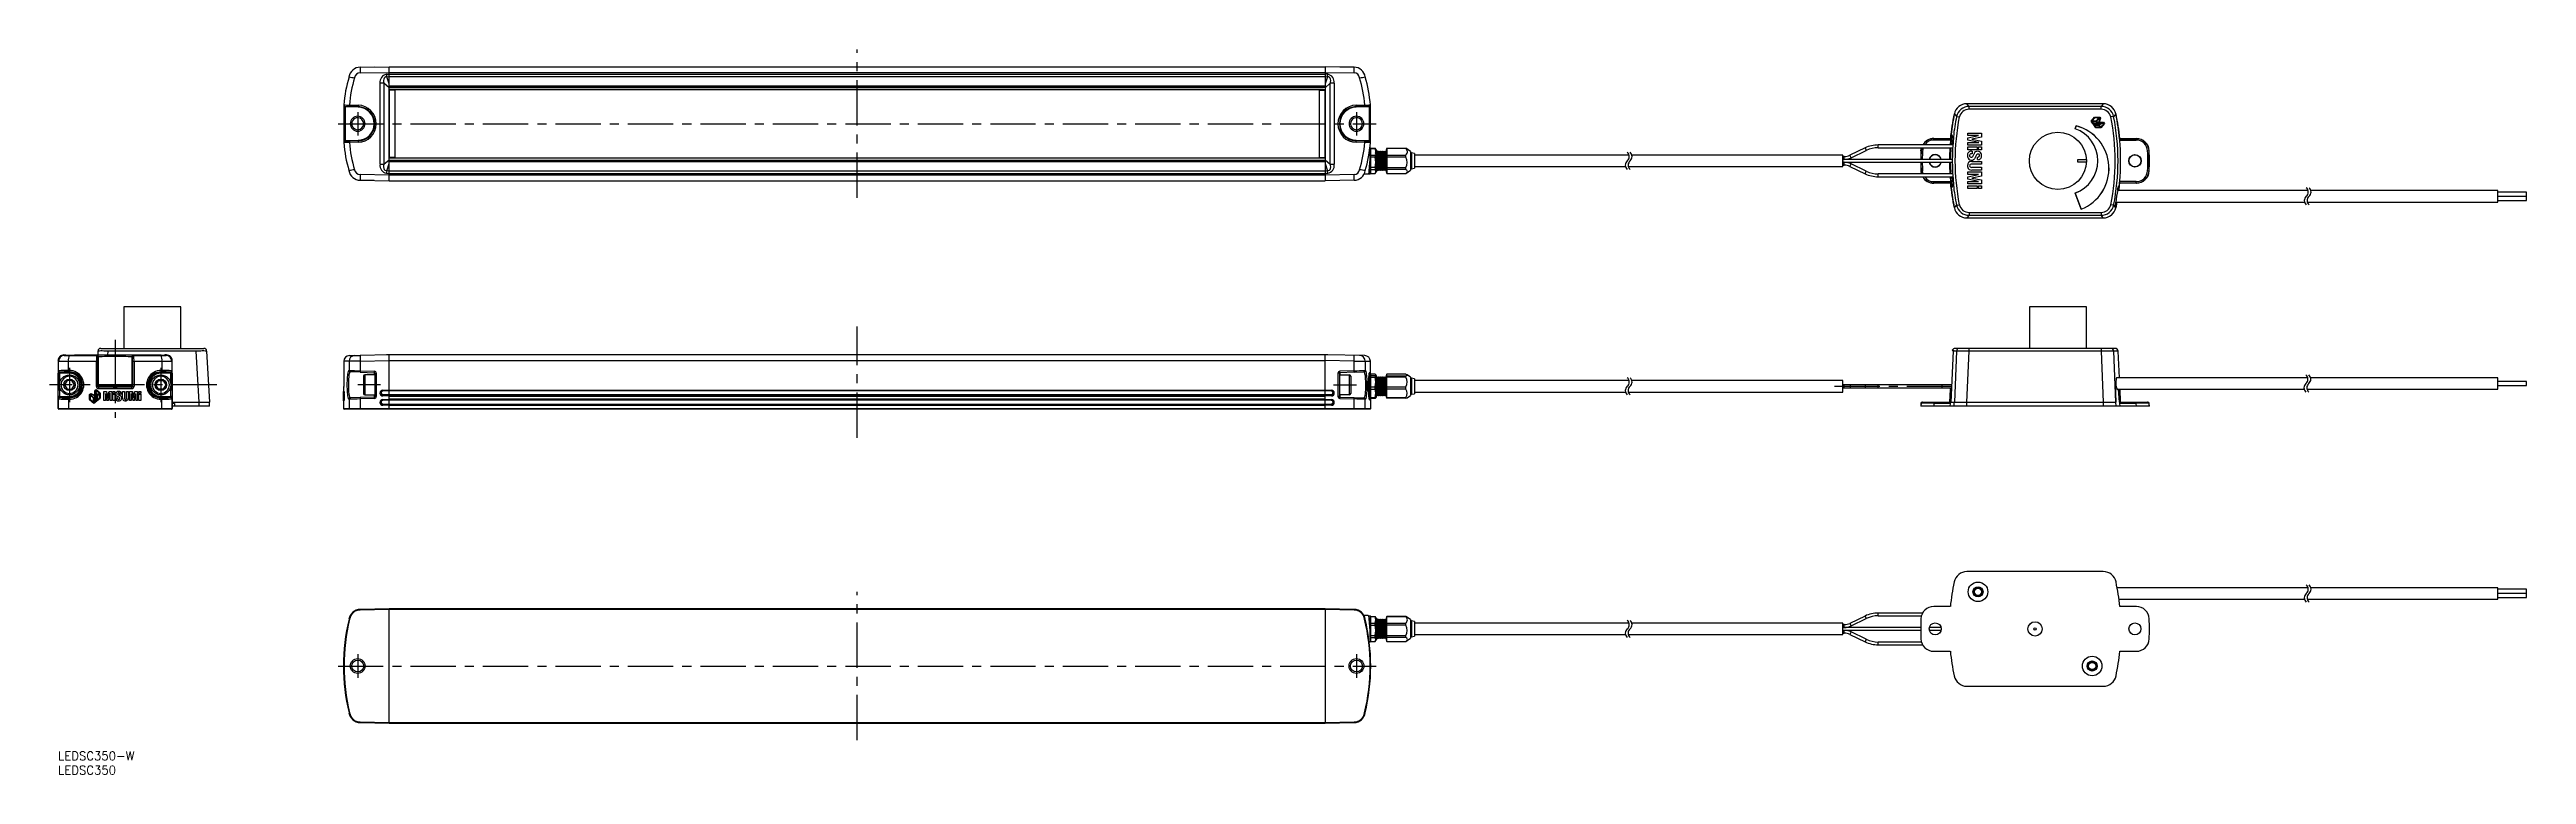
# Model space of a CAD drawing. Extents: x -3 to 865, y -8 to 246.
import ezdxf

# ---------------------------------------------------------------- set-up
doc = ezdxf.new("R2010")
doc.units = 0
doc.header["$LTSCALE"] = 0.5
doc.linetypes.add('CENTER', pattern=[50.8, 31.75, -6.35, 6.35, -6.35])
for name, color, linetype in [('MSM_CENTER', 1, 'CENTER'), ('MSM_CONTINUOUS', 7, 'CONTINUOUS'), ('MSM_NARROW', 5, 'CONTINUOUS'), ('MSM_PART_NUMBER', 7, 'CONTINUOUS')]:
    doc.layers.add(name, color=color, linetype=linetype)
doc.styles.get("Standard").update_dxf_attribs({"font": 'txt.shx', "height": 3, "bigfont": 'bigfont.shx'})

# ---------------------------------------------------------------- blocks, each defined once
blk = doc.blocks.new('*U2')
at = {"layer": 'MSM_PART_NUMBER'}
blk.add_text('LEDSC350', height=3, dxfattribs=at).set_placement((0, -8))
blk = doc.blocks.new('*U3')
at = {"layer": 'MSM_PART_NUMBER'}
blk.add_text('LEDSC350-W', height=3, dxfattribs=at).set_placement((0, -3))

msp = doc.modelspace()

# ---------------------------------------------------------------- linework, layer by layer
at = {"layer": 'MSM_CENTER'}
for p, q in [((280, 194), (280, 246)), ((98.1, 220), (461.9, 220)), ((105, 224.1), (105, 215.9)), ((455, 224.1), (455, 215.9)), ((280, 110), (280, 149)), ((20, 144.3), (20, 117)), ((4, 134.5), (4, 122.5)), ((36, 134.5), (36, 122.5)), ((55.68, 128.5), (-3, 128.5)), ((113.01, 128.5), (105.01, 128.5)), ((447.01, 128.5), (455.01, 128.5)), ((622.5, 128), (666.63, 128)), ((280, 4), (280, 56)), ((98.1, 30), (461.9, 30)), ((105, 34.1), (105, 25.9)), ((455, 34.1), (455, 25.9))]:
    msp.add_line(p, q, dxfattribs=at)
at = {"layer": 'MSM_CONTINUOUS'}
for p, q in [((105.83, 239.82), (116, 240)), ((105.83, 239.82), (110.82, 239.91)), ((105.83, 237.82), (116, 238)), ((115.08, 237.35), (116, 237.43)), ((115.17, 236.48), (116, 236.57)), ((116, 233.96), (115.17, 236.48)), ((116, 200), (116, 240)), ((116, 240), (444, 240)), ((116, 238), (444, 238)), ((116, 237.43), (444, 237.43)), ((116, 236.57), (444, 236.57)), ((444, 240), (444, 200)), ((454.17, 239.82), (444, 240)), ((444, 238), (454.17, 237.82)), ((444.92, 237.35), (444, 237.43)), ((444, 236.57), (444.83, 236.48)), ((444.83, 236.48), (444, 233.96)), ((449.18, 239.91), (454.17, 239.82)), ((100.1, 225.89), (100.1, 214.11)), ((100.12, 226.6), (100.12, 226.49)), ((100.12, 226.49), (100.12, 226.49)), ((100.13, 226.71), (100.13, 226.71)), ((105.11, 225.8), (100.58, 225.88)), ((100.58, 225.88), (100.58, 214.12)), ((100.61, 226.08), (102.09, 226.05)), ((102.09, 226.55), (105.1, 226.5)), ((102.09, 226.05), (105.1, 226)), ((114.17, 234.21), (112.81, 234.21)), ((112.81, 205.79), (112.81, 234.21)), ((116, 232.61), (114.17, 234.21)), ((114.17, 234.21), (114.17, 205.79)), ((444, 233.17), (116, 233.17)), ((444, 233), (116, 233)), ((444, 232.9), (116, 232.9)), ((116, 232.8), (444, 232.8)), ((116.01, 231.9), (116, 231.9)), ((116, 231.9), (116, 231.89)), ((118, 231.8), (116, 231.8)), ((116.01, 231.94), (116.02, 231.95)), ((116.02, 231.89), (116.01, 231.9)), ((116.01, 231.9), (116.01, 231.8)), ((116.02, 231.95), (116.03, 231.96)), ((116.03, 231.87), (116.02, 231.89)), ((116.03, 231.96), (116.05, 231.96)), ((116.05, 231.96), (116.07, 231.94)), ((117.8, 232), (116.1, 232)), ((116.11, 208.2), (116.11, 231.8)), ((116.3, 232), (116.3, 232.12)), ((116.5, 232), (116.5, 232.08)), ((116.5, 232.02), (443.5, 232.02)), ((443.5, 232.02), (116.5, 232.02)), ((118, 231.8), (118, 208.2)), ((442, 208.2), (442, 231.8)), ((442, 231.8), (443.89, 231.8)), ((442.2, 232), (443.9, 232)), ((443.5, 232.08), (443.5, 232)), ((443.7, 232.12), (443.7, 232)), ((443.89, 231.8), (444, 231.8)), ((443.89, 231.8), (443.89, 208.2)), ((443.95, 231.95), (443.93, 231.94)), ((443.97, 231.96), (443.95, 231.95)), ((443.98, 231.95), (443.97, 231.96)), ((443.98, 231.89), (443.97, 231.87)), ((443.99, 231.94), (443.98, 231.95)), ((443.99, 231.9), (443.98, 231.89)), ((443.99, 231.8), (443.99, 231.9)), ((444, 231.9), (443.99, 231.9)), ((445.83, 234.21), (444, 232.61)), ((444, 231.89), (444, 231.9)), ((447.19, 234.21), (445.83, 234.21)), ((445.83, 205.79), (445.83, 234.21)), ((447.19, 234.21), (447.19, 205.79)), ((459.42, 225.88), (454.89, 225.8)), ((454.9, 226.5), (457.91, 226.55)), ((454.9, 226), (457.91, 226.05)), ((459.39, 226.08), (457.91, 226.05)), ((459.42, 225.88), (459.42, 214.12)), ((459.9, 214.11), (459.9, 225.89)), ((716.71, 226.99), (668.92, 226.99)), ((669.69, 226.08), (668.92, 226.99)), ((668.93, 227.08), (716.71, 227.08)), ((668.93, 227), (668.93, 227.08)), ((716.71, 227), (668.93, 227)), ((715.95, 226.08), (669.69, 226.08)), ((669.69, 225.08), (669.69, 226.08)), ((716.71, 226.99), (715.95, 226.08)), ((715.95, 225.08), (715.95, 226.08)), ((716.71, 227.08), (716.71, 227)), ((104.99, 222.6), (105, 222.1)), ((105, 217.9), (104.99, 217.4)), ((455, 222.1), (455.01, 222.6)), ((455, 217.9), (455.01, 217.4)), ((664.44, 223.44), (664.52, 223.42)), ((664.53, 223.42), (665.28, 222.54)), ((665.28, 222.54), (666.28, 222.43)), ((715.95, 225.08), (669.69, 225.08)), ((706.9, 218.27), (707.25, 219.23)), ((706.92, 218.28), (706.9, 218.27)), ((707.26, 219.22), (706.92, 218.28)), ((707.26, 219.22), (707.25, 219.23)), ((712.47, 220.86), (713.69, 222.33)), ((713.23, 219.83), (712.47, 220.86)), ((712.77, 220.76), (714.2, 220.76)), ((713.32, 220.03), (712.77, 220.76)), ((712.79, 220.95), (713.78, 222.14)), ((714.21, 220.95), (712.79, 220.95)), ((713.23, 219.83), (713.71, 219.84)), ((714.75, 220.03), (713.32, 220.03)), ((713.71, 219.84), (713.37, 219.65)), ((714.15, 218.6), (713.37, 219.65)), ((713.69, 222.33), (715.47, 222.33)), ((714.24, 218.8), (713.7, 219.52)), ((713.7, 219.52), (715.12, 219.52)), ((713.78, 222.14), (715.2, 222.14)), ((714.14, 219.84), (713.91, 219.72)), ((715.16, 219.72), (713.91, 219.72)), ((714.14, 219.84), (715, 219.83)), ((715.9, 218.6), (714.15, 218.6)), ((714.2, 220.76), (714.75, 220.03)), ((715.2, 222.14), (714.21, 220.95)), ((715.66, 218.8), (714.24, 218.8)), ((714.37, 220.84), (715.4, 222.08)), ((714.37, 220.84), (714.9, 220.13)), ((715.56, 221.87), (714.9, 220.13)), ((715, 219.83), (715.19, 220.35)), ((715.12, 219.52), (715.66, 218.8)), ((716.37, 220.35), (715.16, 219.72)), ((715.19, 220.35), (716.37, 220.35)), ((715.78, 221.9), (715.26, 220.54)), ((715.26, 220.54), (716.8, 220.54)), ((715.31, 219.58), (716.71, 220.32)), ((715.86, 218.84), (715.31, 219.58)), ((715.4, 222.08), (715.56, 221.87)), ((715.47, 222.33), (715.78, 221.9)), ((716.89, 220.08), (715.86, 218.84)), ((717.14, 220.08), (715.9, 218.6)), ((716.71, 220.32), (716.89, 220.08)), ((716.8, 220.54), (717.14, 220.08)), ((720.36, 222.53), (719.36, 222.43)), ((721.11, 223.42), (720.36, 222.53)), ((721.19, 223.44), (721.11, 223.42)), ((100.58, 214.12), (105.11, 214.2)), ((100.61, 213.92), (102.09, 213.95)), ((105.1, 214), (102.09, 213.95)), ((105.1, 213.5), (102.09, 213.45)), ((454.89, 214.2), (459.42, 214.12)), ((457.91, 213.95), (454.9, 214)), ((457.91, 213.45), (454.9, 213.5)), ((459.39, 213.92), (457.91, 213.95)), ((459.81, 211.65), (459.72, 211.65)), ((459.88, 213.5), (459.88, 213.52)), ((460, 202.6), (460, 211.4)), ((460, 211.4), (461.54, 211.4)), ((460, 211.29), (461.54, 211.29)), ((460, 209.05), (461.54, 209.05)), ((462, 210.7), (461.54, 211.4)), ((461.54, 211.29), (461.54, 211.4)), ((461.54, 209.05), (461.54, 208.29)), ((462, 203.3), (462, 210.7)), ((462.25, 210.09), (462.1, 210.09)), ((462.1, 210.09), (462.1, 203.91)), ((462.41, 210.36), (462.25, 210.09)), ((462.25, 203.91), (462.25, 210.09)), ((462.41, 203.64), (462.41, 210.36)), ((462.63, 210.09), (462.47, 210.36)), ((462.47, 203.64), (462.47, 210.36)), ((462.75, 210.09), (462.63, 210.09)), ((462.63, 203.91), (462.63, 210.09)), ((462.91, 210.36), (462.75, 210.09)), ((462.75, 203.91), (462.75, 210.09)), ((462.91, 203.64), (462.91, 210.36)), ((463.13, 210.09), (462.97, 210.36)), ((462.97, 203.64), (462.97, 210.36)), ((463.25, 210.09), (463.13, 210.09)), ((463.13, 203.91), (463.13, 210.09)), ((463.41, 210.36), (463.25, 210.09)), ((463.25, 203.91), (463.25, 210.09)), ((463.41, 203.64), (463.41, 210.36)), ((463.63, 210.09), (463.47, 210.36)), ((463.47, 203.64), (463.47, 210.36)), ((463.75, 210.09), (463.63, 210.09)), ((463.63, 210.09), (463.63, 203.91)), ((463.91, 210.36), (463.75, 210.09)), ((463.75, 210.09), (463.75, 203.91)), ((463.91, 210.36), (463.91, 203.64)), ((464.12, 210.09), (463.97, 210.36)), ((463.97, 210.36), (463.97, 203.64)), ((464.25, 210.09), (464.12, 210.09)), ((464.12, 210.09), (464.12, 203.91)), ((464.41, 210.36), (464.25, 210.09)), ((464.25, 210.09), (464.25, 203.91)), ((464.41, 210.36), (464.41, 203.64)), ((464.63, 210.09), (464.47, 210.36)), ((464.47, 210.36), (464.47, 203.64)), ((464.75, 210.09), (464.63, 210.09)), ((464.63, 210.09), (464.63, 203.91)), ((464.91, 210.36), (464.75, 210.09)), ((464.75, 210.09), (464.75, 203.91)), ((464.91, 210.36), (464.91, 203.64)), ((465.12, 210.09), (464.97, 210.36)), ((464.97, 210.36), (464.97, 203.64)), ((465.25, 210.09), (465.12, 210.09)), ((465.12, 210.09), (465.12, 203.91)), ((465.4, 210.36), (465.25, 210.09)), ((465.25, 210.09), (465.25, 203.91)), ((465.68, 211.4), (465.4, 210.7)), ((465.4, 210.7), (465.4, 203.3)), ((465.68, 208.68), (465.4, 208.41)), ((465.68, 211.4), (472.29, 211.4)), ((465.68, 211.4), (465.68, 202.6)), ((472.29, 211.29), (465.68, 211.29)), ((465.68, 209.05), (472.29, 209.05)), ((473.9, 210.25), (472.29, 211.4)), ((472.29, 211.29), (472.29, 211.4)), ((472.29, 208.29), (472.29, 209.05)), ((473.9, 210.25), (473.9, 203.75)), ((474.3, 209.8), (473.9, 209.8)), ((475.3, 209.6), (474.3, 209.8)), ((474.3, 209.8), (474.3, 204.2)), ((475.3, 209.6), (475.3, 204.4)), ((550.55, 209), (475.3, 209)), ((625.5, 209), (551.55, 209)), ((625.5, 205), (625.5, 209)), ((625.96, 208.49), (625.5, 208.49)), ((625.96, 207.51), (625.96, 208.49)), ((633.23, 211.52), (627.93, 208.94)), ((628.36, 208.06), (627.93, 208.94)), ((628.36, 208.06), (633.66, 210.64)), ((633.23, 211.52), (633.66, 210.64)), ((664.01, 212.57), (637.81, 212.57)), ((637.81, 211.59), (637.81, 212.57)), ((637.81, 211.59), (663.95, 211.59)), ((652.82, 210.53), (653.05, 211.59)), ((652.87, 210.48), (652.82, 210.53)), ((653.13, 211.59), (652.87, 210.48)), ((653.37, 210.45), (652.87, 210.48)), ((653.64, 211.59), (653.37, 210.45)), ((657.31, 214.83), (657.36, 214.77)), ((657.31, 214.83), (663.12, 214.83)), ((657.36, 214.77), (663.17, 214.77)), ((657.36, 214.28), (657.36, 214.77)), ((663.15, 214.28), (657.36, 214.28)), ((663.15, 214.28), (663.01, 212.57)), ((663.17, 214.77), (663.12, 214.83)), ((663.36, 214.04), (663.24, 212.57)), ((663.53, 215.79), (663.36, 216.32)), ((663.53, 215.79), (663.36, 214.04)), ((664.19, 215.47), (663.38, 216.39)), ((664.13, 215.07), (663.53, 215.79)), ((663.91, 212.57), (664.13, 215.07)), ((664.26, 215.39), (664.19, 215.47)), ((669.25, 216.74), (673.99, 216.74)), ((669.25, 215.87), (669.25, 216.74)), ((673.03, 215.87), (669.25, 215.87)), ((669.25, 215.01), (673.03, 215.87)), ((669.25, 214.27), (669.25, 215.01)), ((673.09, 213.41), (669.25, 214.27)), ((669.25, 213.41), (673.09, 213.41)), ((669.25, 212.54), (669.25, 213.41)), ((673.99, 212.54), (669.25, 212.54)), ((669.25, 211.86), (672.56, 211.86)), ((669.25, 210.91), (669.25, 211.86)), ((672.56, 210.91), (669.25, 210.91)), ((670.54, 210.41), (670.73, 210.41)), ((670.73, 209.46), (670.59, 209.46)), ((673.99, 215.32), (670.64, 214.65)), ((670.64, 214.65), (673.99, 213.95)), ((670.73, 210.41), (670.73, 209.46)), ((672.19, 208.9), (671.87, 208.16)), ((672.56, 211.86), (672.56, 210.91)), ((672.68, 207.42), (672.68, 208.33)), ((672.98, 211.86), (673.99, 211.86)), ((672.98, 210.91), (672.98, 211.86)), ((673.99, 210.91), (672.98, 210.91)), ((673.99, 216.74), (673.99, 215.32)), ((673.99, 213.95), (673.99, 212.54)), ((673.99, 211.86), (673.99, 210.91)), ((722.46, 214.77), (722.51, 214.83)), ((722.46, 214.77), (728.28, 214.77)), ((722.49, 214.28), (728.28, 214.28)), ((722.51, 214.83), (728.33, 214.83)), ((728.33, 214.83), (728.28, 214.77)), ((728.28, 214.53), (728.28, 214.77)), ((728.28, 214.28), (728.28, 214.53)), ((732.77, 210.48), (732.27, 210.45)), ((732.82, 210.53), (732.77, 210.48)), ((116, 202), (105.83, 202.18)), ((105.83, 200.18), (116, 200)), ((110.82, 200.09), (105.83, 200.18)), ((112.81, 205.79), (114.17, 205.79)), ((114.17, 205.79), (116, 207.39)), ((115.08, 202.65), (116, 202.57)), ((115.17, 203.52), (116, 206.04)), ((116, 203.43), (115.17, 203.52)), ((116.11, 208.2), (116, 208.2)), ((116, 208.1), (116, 208.11)), ((116.01, 208.1), (116, 208.1)), ((116, 207.2), (444, 207.2)), ((116, 207.1), (444, 207.1)), ((116, 207), (444, 207)), ((116, 206.83), (444, 206.83)), ((444, 203.43), (116, 203.43)), ((116, 202.57), (444, 202.57)), ((444, 202), (116, 202)), ((116, 200), (444, 200)), ((116.01, 208.1), (116.01, 208.2)), ((116.02, 208.11), (116.01, 208.1)), ((116.01, 208.06), (116.02, 208.05)), ((116.03, 208.13), (116.02, 208.11)), ((116.02, 208.05), (116.03, 208.04)), ((116.03, 208.04), (116.05, 208.05)), ((116.05, 208.05), (116.07, 208.06)), ((116.1, 208), (117.8, 208)), ((118, 208.2), (116.11, 208.2)), ((116.3, 207.88), (116.3, 208)), ((116.5, 207.92), (116.5, 208)), ((443.5, 207.98), (116.5, 207.98)), ((443.5, 207.98), (116.5, 207.98)), ((442, 208.2), (444, 208.2)), ((443.9, 208), (442.2, 208)), ((443.5, 208), (443.5, 207.92)), ((443.7, 208), (443.7, 207.88)), ((443.93, 208.06), (443.95, 208.04)), ((443.95, 208.04), (443.97, 208.04)), ((443.98, 208.11), (443.97, 208.13)), ((443.97, 208.04), (443.98, 208.05)), ((443.99, 208.1), (443.98, 208.11)), ((443.98, 208.05), (443.99, 208.06)), ((443.99, 208.2), (443.99, 208.1)), ((444, 208.1), (443.99, 208.1)), ((444, 208.11), (444, 208.1)), ((444, 207.39), (445.83, 205.79)), ((444, 206.04), (444.83, 203.52)), ((444.83, 203.52), (444, 203.43)), ((444, 202.57), (444.92, 202.65)), ((454.17, 202.18), (444, 202)), ((454.17, 200.18), (444, 200)), ((445.83, 205.79), (447.19, 205.79)), ((454.17, 200.18), (449.18, 200.09)), ((459.13, 202.32), (457.64, 202.32)), ((459.33, 202.5), (459.8, 202.5)), ((459.8, 202.5), (459.8, 207.96)), ((461.54, 208.29), (460, 208.29)), ((461.54, 204.66), (460, 204.66)), ((460, 204), (461.54, 204)), ((460, 202.6), (461.54, 202.6)), ((461.54, 204.66), (461.54, 204)), ((461.54, 202.6), (462, 203.3)), ((462.1, 203.91), (462.25, 203.91)), ((462.25, 203.91), (462.41, 203.64)), ((462.47, 203.64), (462.63, 203.91)), ((462.63, 203.91), (462.75, 203.91)), ((462.75, 203.91), (462.91, 203.64)), ((462.97, 203.64), (463.13, 203.91)), ((463.13, 203.91), (463.25, 203.91)), ((463.25, 203.91), (463.41, 203.64)), ((463.47, 208.28), (463.63, 208.18)), ((463.47, 203.64), (463.63, 203.91)), ((463.63, 203.91), (463.75, 203.91)), ((463.91, 208.28), (463.75, 208.18)), ((463.75, 203.91), (463.91, 203.64)), ((463.97, 203.64), (464.12, 203.91)), ((464.12, 203.91), (464.25, 203.91)), ((464.25, 208.18), (464.41, 208.28)), ((464.25, 203.91), (464.41, 203.64)), ((464.47, 203.64), (464.63, 203.91)), ((464.63, 203.91), (464.75, 203.91)), ((464.91, 208.28), (464.75, 208.18)), ((464.75, 203.91), (464.91, 203.64)), ((464.97, 203.64), (465.12, 203.91)), ((465.12, 203.91), (465.25, 203.91)), ((465.25, 208.18), (465.4, 208.28)), ((465.25, 203.91), (465.4, 203.64)), ((465.4, 203.3), (465.68, 202.6)), ((472.29, 208.29), (465.68, 208.29)), ((465.68, 204.66), (472.29, 204.66)), ((472.29, 204), (465.68, 204)), ((465.68, 202.6), (472.29, 202.6)), ((472.29, 204), (472.29, 204.66)), ((472.29, 202.6), (473.9, 203.75)), ((473.9, 204.2), (474.3, 204.2)), ((474.3, 204.2), (475.3, 204.4)), ((475.3, 205), (549.27, 205)), ((550.27, 205), (625.5, 205)), ((625.5, 207.51), (625.96, 207.51)), ((663.82, 207.5), (625.5, 207.5)), ((625.5, 206.5), (663.82, 206.5)), ((625.96, 206.49), (625.5, 206.49)), ((625.5, 205.51), (625.96, 205.51)), ((625.96, 205.51), (625.96, 206.49)), ((627.93, 205.06), (628.36, 205.94)), ((627.93, 205.06), (633.23, 202.48)), ((633.66, 203.36), (628.36, 205.94)), ((633.23, 202.48), (633.66, 203.36)), ((663.95, 202.41), (637.81, 202.41)), ((637.81, 201.43), (637.81, 202.41)), ((637.81, 201.43), (664.01, 201.43)), ((652.87, 203.52), (652.82, 203.47)), ((653.37, 203.55), (652.87, 203.52)), ((652.87, 203.52), (653.13, 202.41)), ((653.64, 202.41), (653.37, 203.55)), ((657.36, 199.72), (663.15, 199.72)), ((657.36, 199.23), (657.36, 199.72)), ((663.01, 201.43), (663.15, 199.72)), ((663.24, 201.43), (663.42, 199.3)), ((664.13, 198.93), (663.91, 201.43)), ((669.25, 203.1), (673.99, 203.1)), ((669.25, 202.23), (669.25, 203.1)), ((671.15, 202.22), (669.25, 202.23)), ((669.25, 201.37), (673.04, 202.22)), ((669.25, 200.63), (669.25, 201.37)), ((673.04, 199.78), (669.25, 200.63)), ((669.25, 199.77), (673.04, 199.78)), ((669.25, 198.9), (669.25, 199.77)), ((673.99, 201.68), (670.64, 200.99)), ((670.64, 200.99), (673.99, 200.31)), ((670.68, 206.8), (673.99, 206.8)), ((673.99, 205.85), (670.68, 205.85)), ((670.68, 204.73), (673.99, 204.73)), ((673.99, 203.77), (670.68, 203.77)), ((673.04, 202.22), (671.15, 202.22)), ((671.87, 208.16), (671.62, 207.73)), ((672.81, 207.42), (672.68, 207.42)), ((673.99, 206.8), (673.99, 205.85)), ((673.99, 204.73), (673.99, 203.77)), ((673.99, 203.1), (673.99, 201.68)), ((673.99, 200.31), (673.99, 198.9)), ((707.82, 206.5), (707.82, 207.5)), ((707.82, 207.5), (710.81, 207.5)), ((710.81, 206.5), (707.82, 206.5)), ((728.28, 199.72), (722.49, 199.72)), ((728.28, 199.23), (728.28, 199.72)), ((732.27, 203.55), (732.77, 203.52)), ((732.77, 203.52), (732.82, 203.47)), ((657.31, 199.17), (657.36, 199.23)), ((663.12, 199.17), (657.31, 199.17)), ((663.17, 199.23), (657.36, 199.23)), ((663.17, 199.23), (663.12, 199.17)), ((664.25, 198.67), (663.36, 197.68)), ((663.36, 197.68), (663.53, 198.21)), ((664.26, 198.61), (663.37, 197.6)), ((663.42, 199.3), (663.53, 198.21)), ((663.53, 198.21), (664.13, 198.93)), ((664.53, 190.58), (665.28, 191.46)), ((665.28, 191.46), (666.28, 191.57)), ((673.99, 198.9), (669.25, 198.9)), ((669.25, 198.22), (672.56, 198.22)), ((669.25, 197.27), (669.25, 198.22)), ((672.56, 197.27), (669.25, 197.27)), ((672.56, 198.22), (672.56, 197.27)), ((672.98, 198.22), (673.99, 198.22)), ((672.98, 197.27), (672.98, 198.22)), ((673.99, 197.27), (672.98, 197.27)), ((673.99, 198.22), (673.99, 197.27)), ((708.96, 190.07), (706.9, 195.73)), ((706.92, 195.72), (706.9, 195.73)), ((706.92, 195.72), (708.97, 190.09)), ((720.36, 191.47), (719.36, 191.57)), ((721.11, 190.58), (720.36, 191.47)), ((721.14, 190.74), (720.88, 191.06)), ((720.9, 191.17), (720.89, 191.17)), ((720.9, 191.17), (721.17, 190.84)), ((720.93, 191.37), (720.93, 191.37)), ((721.15, 192.58), (787.21, 192.58)), ((721.15, 192.5), (721.15, 192.5)), ((721.19, 190.56), (721.59, 192.58)), ((788.5, 196.58), (721.79, 196.58)), ((721.8, 196.65), (721.81, 196.65)), ((721.95, 197.79), (721.94, 197.79)), ((721.97, 197.99), (721.98, 197.99)), ((722.34, 198.31), (721.98, 197.99)), ((721.99, 198.09), (722.35, 198.41)), ((728.28, 199.23), (722.46, 199.23)), ((722.46, 199.23), (722.51, 199.17)), ((728.33, 199.17), (722.51, 199.17)), ((728.33, 199.17), (728.28, 199.23)), ((788.21, 192.58), (855.02, 192.58)), ((855.02, 196.58), (789.5, 196.58)), ((855.02, 192.58), (855.02, 196.58)), ((865.02, 196.02), (855.02, 196.02)), ((855.02, 194.63), (865.02, 194.63)), ((865.02, 194.52), (855.02, 194.52)), ((855.02, 193.13), (865.02, 193.13)), ((865.02, 194.63), (865.02, 196.02)), ((865.02, 193.13), (865.02, 194.52)), ((664.44, 190.56), (664.52, 190.58)), ((669.69, 187.92), (668.92, 187.01)), ((668.92, 187.01), (716.71, 187.01)), ((668.93, 186.92), (668.93, 187)), ((716.71, 186.92), (668.93, 186.92)), ((669.69, 188.92), (715.96, 188.92)), ((669.69, 188.92), (669.69, 187.92)), ((669.69, 187.92), (715.95, 187.92)), ((708.97, 190.09), (708.96, 190.07)), ((715.95, 188.92), (715.95, 187.92)), ((716.71, 187.01), (715.95, 187.92)), ((716.71, 187), (716.71, 186.92)), ((721.06, 190.84), (721.17, 190.84)), ((721.19, 190.56), (721.11, 190.58)), ((23, 155.9), (23, 141.3)), ((43, 155.9), (23, 155.9)), ((43, 141.3), (43, 155.9)), ((710.81, 155.9), (690.82, 155.9)), ((690.82, 155.9), (690.82, 141.3)), ((710.81, 155.7), (710.81, 155.9)), ((710.82, 155.7), (710.81, 155.7)), ((710.82, 141.3), (710.82, 155.7)), ((2.18, 138.82), (2, 139)), ((2, 139), (2.56, 139)), ((2.56, 139), (2.65, 138.98)), ((34.21, 138.94), (5.79, 138.94)), ((5.79, 138.94), (5.79, 138.94)), ((13.94, 140.35), (13.87, 138.94)), ((14.94, 141.3), (51.06, 141.3)), ((49.98, 140.36), (16.02, 140.36)), ((17.48, 138.94), (17.56, 140.36)), ((36.08, 138.95), (34.21, 138.94)), ((34.21, 138.94), (34.21, 138.94)), ((37.35, 138.98), (37.44, 139)), ((38, 139), (37.44, 139)), ((38, 139), (37.82, 138.82)), ((49.42, 122.5), (48.44, 140.36)), ((52.06, 140.35), (53, 122.5)), ((116, 139), (105.84, 138.82)), ((116, 139), (115.08, 138.98)), ((444, 139), (116, 139)), ((116, 120), (116, 139)), ((444, 120), (444, 139)), ((457.91, 138.76), (444, 139)), ((444.92, 138.98), (444, 139)), ((663.38, 122.5), (664.21, 140.3)), ((663.81, 140.64), (664.21, 140.22)), ((664.28, 140.64), (663.81, 140.64)), ((721.88, 140.3), (664.21, 140.3)), ((665.28, 140.3), (664.53, 122.5)), ((720.88, 141.3), (664.76, 141.3)), ((668.93, 122.5), (669.69, 140.3)), ((669.69, 140.3), (669.69, 141.3)), ((715.95, 141.3), (715.95, 140.3)), ((715.95, 140.3), (716.71, 122.5)), ((721.11, 122.5), (720.36, 140.3)), ((722.37, 131), (721.88, 140.3)), ((0.18, 136.82), (0, 137)), ((0, 137), (0, 126.7)), ((0.08, 124.44), (0.08, 132.56)), ((4, 132.56), (0.08, 132.56)), ((0.09, 133.26), (0.18, 133.43)), ((0.18, 133.43), (0.18, 136.82)), ((0.58, 129.24), (0.58, 132.56)), ((0.59, 132.76), (0.68, 132.93)), ((4, 132.76), (0.59, 132.76)), ((3.59, 133.55), (3.59, 136.79)), ((3.59, 136.79), (13.92, 136.76)), ((3.93, 133.55), (3.59, 133.55)), ((3.66, 133.05), (4, 133.05)), ((3.88, 138.79), (13.67, 138.77)), ((4, 133.05), (4, 132.56)), ((13.4, 127.93), (13.4, 136.76)), ((13.45, 138.76), (13.5, 138.81)), ((13.92, 127.93), (13.92, 136.76)), ((13.95, 138.26), (14, 138.31)), ((14, 138.31), (14, 128.05)), ((26, 138.31), (26.05, 138.26)), ((26, 128.05), (26, 138.31)), ((26.08, 136.76), (36.41, 136.79)), ((26.08, 136.76), (26.08, 127.93)), ((26.5, 138.81), (26.55, 138.76)), ((26.55, 138.76), (36.12, 138.79)), ((26.6, 136.76), (26.6, 127.93)), ((36, 133.05), (36.34, 133.05)), ((36, 132.56), (36, 133.05)), ((39.41, 132.76), (36, 132.76)), ((39.92, 132.56), (36, 132.56)), ((36.41, 133.55), (36.07, 133.55)), ((36.41, 136.79), (36.41, 133.55)), ((39.32, 132.93), (39.41, 132.76)), ((39.42, 132.56), (39.42, 129.24)), ((39.82, 136.82), (40, 137)), ((39.82, 136.82), (39.82, 133.43)), ((39.82, 133.43), (39.91, 133.26)), ((39.92, 132.56), (39.92, 124.44)), ((40, 126.7), (40, 137)), ((101.95, 136.79), (100.12, 136.76)), ((100.12, 136.76), (100.12, 127.93)), ((100.12, 136.76), (100.12, 127.93)), ((101.95, 133.55), (101.9, 133.55)), ((105.84, 136.82), (101.95, 136.79)), ((101.95, 136.79), (101.95, 133.55)), ((102.38, 133.05), (102.43, 133.05)), ((105.83, 132.93), (102.43, 133.05)), ((105.83, 132.93), (110.81, 132.76)), ((105.84, 136.82), (116, 137)), ((105.84, 136.82), (105.84, 133.43)), ((105.84, 133.43), (110.82, 133.26)), ((107, 131.5), (107, 125.5)), ((111, 132), (107.5, 132)), ((107.5, 132), (107.5, 125)), ((110.81, 132.76), (110.81, 132)), ((111, 132.56), (111, 124.44)), ((111, 132.56), (111.49, 132.56)), ((111.49, 132.56), (111.49, 124.44)), ((116, 137), (444, 137)), ((454.17, 136.82), (444, 137)), ((448.51, 132.56), (448.51, 124.44)), ((449, 132.56), (448.51, 132.56)), ((449, 132.56), (449, 124.44)), ((449, 132), (452.5, 132)), ((454.17, 133.43), (449.18, 133.26)), ((454.17, 132.93), (449.19, 132.76)), ((449.19, 132.76), (449.19, 132)), ((452.5, 132), (452.5, 125)), ((453, 131.5), (453, 125.5)), ((454.17, 133.43), (454.17, 136.82)), ((454.17, 136.82), (459.88, 136.76)), ((454.17, 132.93), (457.58, 133.05)), ((457.62, 133.05), (457.58, 133.05)), ((458.05, 136.81), (458.05, 133.55)), ((458.05, 133.55), (458.1, 133.55)), ((459.8, 123.5), (459.8, 132.5)), ((459.88, 132.48), (459.88, 136.76)), ((459.88, 132.48), (459.88, 136.76)), ((460, 120.2), (460, 132.21)), ((461.54, 132.21), (460, 132.21)), ((461.54, 131.72), (460, 131.72)), ((460, 131.22), (461.54, 131.22)), ((461.54, 131.72), (461.54, 131.22)), ((462, 131.7), (461.78, 132.04)), ((462, 124.3), (462, 131.7)), ((462.25, 131.09), (462.1, 131.09)), ((462.1, 131.09), (462.1, 124.91)), ((462.41, 131.36), (462.25, 131.09)), ((462.25, 124.91), (462.25, 131.09)), ((462.41, 124.64), (462.41, 131.36)), ((462.63, 131.09), (462.47, 131.36)), ((462.47, 124.64), (462.47, 131.36)), ((462.75, 131.09), (462.63, 131.09)), ((462.63, 124.91), (462.63, 131.09)), ((462.91, 131.36), (462.75, 131.09)), ((462.75, 124.91), (462.75, 131.09)), ((462.91, 124.64), (462.91, 131.36)), ((463.13, 131.09), (462.97, 131.36)), ((462.97, 124.64), (462.97, 131.36)), ((463.25, 131.09), (463.13, 131.09)), ((463.13, 124.91), (463.13, 131.09)), ((463.41, 131.36), (463.25, 131.09)), ((463.25, 124.91), (463.25, 131.09)), ((463.41, 124.64), (463.41, 131.36)), ((463.63, 131.09), (463.47, 131.36)), ((463.47, 124.64), (463.47, 131.36)), ((463.75, 131.09), (463.63, 131.09)), ((463.63, 131.09), (463.63, 124.91)), ((463.91, 131.36), (463.75, 131.09)), ((463.75, 131.09), (463.75, 124.91)), ((463.91, 131.36), (463.91, 124.64)), ((464.13, 131.09), (463.97, 131.36)), ((463.97, 131.36), (463.97, 124.64)), ((464.25, 131.09), (464.13, 131.09)), ((464.13, 131.09), (464.13, 124.91)), ((464.41, 131.36), (464.25, 131.09)), ((464.25, 131.09), (464.25, 124.91)), ((464.41, 131.36), (464.41, 124.64)), ((464.63, 131.09), (464.47, 131.36)), ((464.47, 131.36), (464.47, 124.64)), ((464.75, 131.09), (464.63, 131.09)), ((464.63, 131.09), (464.63, 124.91)), ((464.91, 131.36), (464.75, 131.09)), ((464.75, 131.09), (464.75, 124.91)), ((464.91, 131.36), (464.91, 124.64)), ((465.13, 131.09), (464.97, 131.36)), ((464.97, 131.36), (464.97, 124.64)), ((465.25, 131.09), (465.13, 131.09)), ((465.13, 131.09), (465.13, 124.91)), ((465.4, 131.36), (465.25, 131.09)), ((465.25, 131.09), (465.25, 124.91)), ((465.68, 132.21), (465.4, 131.7)), ((465.4, 131.7), (465.4, 124.3)), ((472.29, 132.21), (465.68, 132.21)), ((465.68, 123.79), (465.68, 132.21)), ((465.68, 131.72), (472.29, 131.72)), ((472.29, 131.22), (465.68, 131.22)), ((472.29, 132.21), (472.63, 132.11)), ((472.29, 131.72), (472.56, 131.8)), ((472.29, 131.22), (472.29, 131.72)), ((472.63, 132.11), (472.72, 132.08)), ((472.72, 132.08), (472.8, 132.03)), ((473.9, 131.25), (472.8, 132.04)), ((473.9, 131.25), (473.9, 124.75)), ((474.3, 130.8), (473.9, 130.8)), ((475.3, 130.6), (474.3, 130.8)), ((474.3, 130.8), (474.3, 125.2)), ((475.3, 130.6), (475.3, 125.4)), ((788.39, 131), (721.39, 131)), ((855.02, 131), (789.39, 131)), ((855.02, 127), (855.02, 131)), ((0, 126.7), (0.04, 126.64)), ((0.04, 124.61), (0, 124.55)), ((0, 123.45), (0, 124.55)), ((0, 123.45), (0.04, 123.39)), ((0.08, 124.44), (0.58, 124.44)), ((0.18, 123.57), (0.09, 123.74)), ((0.18, 120.2), (0.18, 123.57)), ((0.58, 124.44), (0.58, 127.76)), ((0.58, 124.44), (4, 124.44)), ((0.59, 124.24), (4, 124.24)), ((0.68, 124.07), (0.59, 124.24)), ((3.13, 130), (2.27, 128.5)), ((2.27, 128.5), (3.13, 127)), ((4.87, 130), (3.13, 130)), ((3.13, 127), (4.87, 127)), ((3.59, 123.45), (3.59, 120.2)), ((3.59, 123.45), (3.93, 123.45)), ((4, 123.95), (3.66, 123.95)), ((4, 124.44), (4, 123.95)), ((5.73, 128.5), (4.87, 130)), ((4.87, 127), (5.73, 128.5)), ((11.05, 125.13), (11.47, 125.45)), ((11.05, 123.36), (11.05, 125.13)), ((11.05, 125.13), (11.06, 125.13)), ((11.05, 123.36), (11.06, 123.36)), ((11.05, 123.36), (12.51, 122.13)), ((11.06, 125.13), (11.48, 125.44)), ((11.06, 123.36), (11.06, 125.13)), ((12.51, 122.14), (11.06, 123.36)), ((11.23, 124.87), (11.23, 123.44)), ((11.25, 124.87), (11.23, 124.87)), ((12.42, 123.88), (11.23, 124.87)), ((11.23, 123.44), (12.42, 122.45)), ((11.25, 124.87), (12.43, 123.88)), ((11.5, 125.22), (11.29, 125.07)), ((11.29, 125.07), (12.53, 124.04)), ((11.47, 125.45), (12.83, 124.93)), ((11.52, 125.22), (11.5, 125.22)), ((13.24, 124.56), (11.5, 125.22)), ((11.52, 125.22), (13.25, 124.56)), ((12.42, 123.88), (12.43, 123.88)), ((12.42, 122.45), (12.42, 123.88)), ((12.42, 122.45), (12.43, 122.45)), ((12.43, 123.88), (12.43, 122.45)), ((12.51, 122.13), (13.54, 122.9)), ((12.53, 124.04), (13.24, 124.56)), ((12.53, 124.04), (12.54, 124.04)), ((13.25, 124.56), (12.54, 124.04)), ((12.61, 123.87), (13.34, 124.41)), ((12.61, 123.87), (12.61, 122.44)), ((13.34, 122.98), (12.61, 122.44)), ((12.61, 122.44), (12.62, 122.44)), ((12.62, 122.44), (13.35, 122.98)), ((13.29, 126.8), (12.83, 126.46)), ((12.83, 124.93), (12.83, 126.46)), ((12.83, 126.46), (12.84, 126.46)), ((12.83, 124.93), (12.84, 124.93)), ((12.84, 126.46), (13.29, 126.8)), ((12.84, 124.93), (12.84, 126.46)), ((13.14, 125), (13, 122.5)), ((13.02, 126.03), (13.02, 124.86)), ((13.04, 126.03), (13.02, 126.03)), ((13.02, 126.03), (13.65, 124.82)), ((13.02, 124.86), (13.54, 124.66)), ((13.66, 124.82), (13.04, 126.03)), ((13.05, 126.38), (13.29, 126.56)), ((13.79, 124.97), (13.05, 126.38)), ((13.24, 124.56), (13.25, 124.56)), ((14.77, 125.56), (13.29, 126.8)), ((13.3, 126.56), (13.29, 126.56)), ((13.29, 126.56), (14.53, 125.53)), ((14.54, 125.53), (13.3, 126.56)), ((13.34, 122.98), (13.34, 124.41)), ((13.34, 124.41), (13.35, 124.41)), ((13.34, 122.98), (13.35, 122.98)), ((13.35, 124.41), (13.35, 122.98)), ((13.4, 127.93), (13.92, 127.93)), ((13.54, 124.66), (13.53, 123.81)), ((13.53, 123.81), (13.65, 123.58)), ((13.53, 123.38), (13.54, 123.38)), ((13.54, 122.9), (13.53, 123.38)), ((13.53, 123.38), (13.72, 123.04)), ((13.73, 123.05), (13.54, 123.38)), ((13.65, 124.82), (13.66, 124.82)), ((13.65, 123.58), (13.65, 124.82)), ((13.65, 123.58), (13.66, 123.58)), ((13.66, 124.82), (13.66, 123.58)), ((13.72, 123.04), (14.77, 123.82)), ((13.79, 124.97), (14.53, 125.53)), ((13.79, 124.97), (13.8, 124.97)), ((14.54, 125.53), (13.8, 124.97)), ((13.85, 124.79), (14.57, 125.33)), ((13.85, 124.79), (13.85, 123.36)), ((14.57, 123.9), (13.85, 123.36)), ((13.85, 123.36), (13.86, 123.36)), ((13.86, 123.36), (14.58, 123.9)), ((14, 128.05), (13.92, 127.93)), ((14.01, 128.05), (14.02, 127.97)), ((14.11, 127.23), (25.89, 127.23)), ((14.2, 127.85), (14.12, 127.73)), ((25.88, 127.73), (14.12, 127.73)), ((14.53, 125.53), (14.54, 125.53)), ((14.57, 123.9), (14.57, 125.33)), ((14.57, 125.33), (14.58, 125.33)), ((14.57, 123.9), (14.58, 123.9)), ((14.58, 125.33), (14.58, 123.9)), ((14.77, 125.56), (14.77, 123.82)), ((15.98, 126.16), (16.92, 126.16)), ((15.98, 123), (15.98, 126.16)), ((15.98, 123), (15.98, 126.16)), ((16.56, 123), (15.98, 123)), ((16.56, 125.52), (16.56, 123)), ((16.56, 125.52), (16.57, 125.52)), ((17.13, 123), (16.56, 125.52)), ((16.57, 125.52), (17.14, 123)), ((16.92, 126.16), (17.37, 123.93)), ((17.63, 123), (17.13, 123)), ((17.37, 123.93), (17.84, 126.16)), ((17.37, 123.93), (17.38, 123.93)), ((17.84, 126.16), (17.38, 123.93)), ((17.63, 123), (18.2, 125.56)), ((17.84, 126.16), (18.78, 126.16)), ((18.2, 123), (18.2, 125.56)), ((18.2, 123), (18.2, 125.56)), ((18.2, 125.56), (18.2, 125.56)), ((18.78, 123), (18.2, 123)), ((18.78, 126.16), (18.78, 123)), ((19.23, 126.16), (19.87, 126.16)), ((19.23, 125.48), (19.23, 126.16)), ((19.23, 125.48), (19.23, 126.16)), ((19.87, 125.48), (19.23, 125.48)), ((19.23, 125.2), (19.87, 125.2)), ((19.23, 123), (19.23, 125.2)), ((19.23, 123), (19.23, 125.2)), ((19.87, 123), (19.23, 123)), ((19.87, 126.16), (19.87, 125.48)), ((19.87, 125.2), (19.87, 123)), ((20.19, 123.99), (20.83, 123.99)), ((20.19, 123.86), (20.19, 123.99)), ((20.83, 123.99), (20.83, 123.89)), ((20.83, 123.99), (20.83, 123.89)), ((20.83, 123.89), (20.83, 123.89)), ((21.24, 122.95), (21.24, 122.95)), ((22.19, 125.28), (21.58, 125.28)), ((21.99, 124.58), (21.98, 124.58)), ((22.19, 125.37), (22.19, 125.28)), ((22.19, 125.37), (22.19, 125.37)), ((22.19, 125.37), (22.19, 125.28)), ((22.6, 126.16), (23.24, 126.16)), ((22.6, 123.96), (22.6, 126.16)), ((23.24, 126.16), (23.24, 123.95)), ((23.24, 126.16), (23.24, 123.95)), ((23.24, 123.95), (23.24, 123.95)), ((23.98, 126.16), (24.62, 126.16)), ((23.98, 123.95), (23.98, 126.16)), ((24.61, 126.16), (24.61, 123.96)), ((24.62, 123.96), (24.61, 123.96)), ((24.62, 126.16), (24.62, 123.96)), ((25.07, 126.16), (26.02, 126.16)), ((25.07, 123), (25.07, 126.16)), ((25.65, 123), (25.07, 123)), ((25.65, 125.53), (25.64, 123)), ((25.66, 125.53), (25.65, 125.53)), ((25.65, 123), (25.66, 125.53)), ((25.66, 125.53), (26.22, 123)), ((25.88, 127.73), (25.8, 127.85)), ((25.98, 127.97), (25.99, 128.05)), ((26.08, 127.93), (26, 128.05)), ((26.47, 123.93), (26.01, 126.16)), ((26.02, 126.16), (26.48, 123.93)), ((26.08, 127.93), (26.6, 127.93)), ((26.72, 123), (26.22, 123)), ((26.48, 123.93), (26.47, 123.93)), ((26.48, 123.93), (26.93, 126.16)), ((26.71, 123), (27.27, 125.53)), ((26.72, 123), (27.29, 125.53)), ((26.93, 126.16), (27.87, 126.16)), ((27.27, 125.53), (27.29, 125.53)), ((27.29, 125.53), (27.29, 123)), ((27.87, 123), (27.29, 123)), ((27.86, 126.16), (27.86, 123)), ((27.87, 126.16), (27.87, 123)), ((28.32, 126.16), (28.96, 126.16)), ((28.32, 125.48), (28.32, 126.16)), ((28.96, 125.48), (28.32, 125.48)), ((28.32, 125.2), (28.96, 125.2)), ((28.32, 123), (28.32, 125.2)), ((28.96, 123), (28.32, 123)), ((28.94, 126.16), (28.94, 125.48)), ((28.94, 125.2), (28.94, 123)), ((28.96, 126.16), (28.96, 125.48)), ((28.96, 125.2), (28.96, 123)), ((34.27, 128.5), (35.13, 130)), ((35.13, 127), (34.27, 128.5)), ((35.13, 130), (36.87, 130)), ((36.87, 127), (35.13, 127)), ((36, 123.95), (36, 124.44)), ((36, 124.44), (39.42, 124.44)), ((36, 124.24), (39.41, 124.24)), ((36.34, 123.95), (36, 123.95)), ((36.41, 123.45), (36.07, 123.45)), ((36.41, 120.2), (36.41, 123.45)), ((36.87, 130), (37.73, 128.5)), ((37.73, 128.5), (36.87, 127)), ((39.41, 124.24), (39.32, 124.07)), ((39.42, 127.76), (39.42, 124.44)), ((39.42, 124.44), (39.92, 124.44)), ((39.91, 123.74), (39.82, 123.57)), ((39.82, 123.57), (39.82, 120.2)), ((39.94, 122.5), (53, 122.5)), ((39.96, 126.64), (40, 126.7)), ((40, 124.55), (39.96, 124.61)), ((39.96, 123.39), (40, 123.45)), ((40, 124.55), (40, 123.45)), ((40.77, 122.03), (40.83, 121)), ((49.44, 121), (49.42, 122.5)), ((53.08, 121), (53, 122.5)), ((100, 127.23), (100, 120.2)), ((100, 124.78), (100.01, 124.78)), ((100, 123.99), (100, 123.89)), ((100, 123.99), (100, 123.99)), ((100, 123.86), (100, 123.99)), ((100.01, 125.37), (100.01, 125.28)), ((100.01, 125.28), (100.01, 125.28)), ((100.02, 126.16), (100.03, 126.16)), ((100.02, 123.96), (100.02, 126.16)), ((100.03, 123.96), (100.02, 123.96)), ((100.02, 123.96), (100.02, 123.38)), ((100.03, 126.16), (100.03, 123.95)), ((100.03, 123.95), (100.03, 123.57)), ((100.04, 126.16), (100.06, 126.16)), ((100.04, 123.95), (100.04, 126.16)), ((100.04, 123.95), (100.04, 123.57)), ((100.06, 126.16), (100.06, 123.96)), ((100.06, 123.96), (100.06, 123.38)), ((100.07, 126.16), (100.1, 126.16)), ((100.07, 123), (100.07, 126.16)), ((100.09, 123), (100.07, 123)), ((100.09, 125.53), (100.11, 125.53)), ((100.09, 125.53), (100.11, 123)), ((100.09, 123), (100.09, 125.53)), ((100.11, 125.53), (100.1, 126.16)), ((100.12, 123.93), (100.11, 125.53)), ((100.13, 123), (100.11, 123)), ((100.13, 126.16), (100.12, 123.93)), ((100.12, 123.93), (100.13, 123.93)), ((100.13, 126.16), (100.17, 126.16)), ((100.13, 123.93), (100.15, 125.53)), ((100.13, 123), (100.13, 123.93)), ((100.17, 125.53), (100.15, 125.53)), ((100.15, 125.53), (100.15, 123)), ((100.17, 123), (100.15, 123)), ((100.17, 126.16), (100.17, 123)), ((100.19, 126.16), (100.22, 126.16)), ((100.19, 125.48), (100.19, 126.16)), ((100.22, 125.48), (100.19, 125.48)), ((100.19, 125.2), (100.22, 125.2)), ((100.19, 123), (100.19, 125.2)), ((100.22, 123), (100.19, 123)), ((100.22, 126.16), (100.22, 125.48)), ((100.22, 125.2), (100.22, 123)), ((101.95, 123.45), (101.95, 120.2)), ((102.43, 123.95), (102.38, 123.95)), ((105.83, 124.07), (102.43, 123.95)), ((110.81, 124.24), (105.83, 124.07)), ((110.82, 123.74), (105.84, 123.57)), ((105.84, 123.57), (105.84, 120.2)), ((107.5, 125), (111, 125)), ((110.81, 125), (110.81, 124.24)), ((111, 124.44), (111.49, 124.44)), ((113.79, 126.64), (116, 126.7)), ((116, 124.55), (113.79, 124.61)), ((113.79, 123.39), (116, 123.45)), ((113.8, 126.44), (116, 126.5)), ((116, 126.47), (113.8, 126.42)), ((113.8, 126.44), (113.8, 126.42)), ((113.8, 125.18), (116, 125.12)), ((116, 124.75), (113.8, 124.81)), ((113.8, 123.19), (116, 123.25)), ((116, 123.13), (113.8, 123.08)), ((113.8, 121.84), (116, 121.78)), ((113.8, 121.84), (113.8, 121.56)), ((116, 121.5), (113.8, 121.56)), ((116, 126.7), (444, 126.7)), ((116, 126.5), (444, 126.5)), ((444, 126.47), (116, 126.47)), ((116, 125.12), (444, 125.12)), ((444, 124.75), (116, 124.75)), ((116, 124.55), (444, 124.55)), ((444, 123.45), (116, 123.45)), ((116, 123.25), (444, 123.25)), ((444, 123.13), (116, 123.13)), ((116, 121.78), (444, 121.78)), ((444, 126.7), (446.21, 126.64)), ((444, 126.5), (446.2, 126.44)), ((446.2, 126.42), (444, 126.47)), ((444, 125.12), (446.2, 125.18)), ((446.2, 124.81), (444, 124.75)), ((446.21, 124.61), (444, 124.55)), ((444, 123.45), (446.21, 123.39)), ((444, 123.25), (446.2, 123.19)), ((446.2, 123.08), (444, 123.13)), ((444, 121.78), (446.2, 121.84)), ((446.2, 121.56), (444, 121.5)), ((449, 124.44), (448.51, 124.44)), ((452.5, 125), (449, 125)), ((449.18, 123.74), (454.17, 123.57)), ((449.19, 125), (449.19, 124.24)), ((449.19, 124.24), (454.17, 124.07)), ((454.17, 124.07), (457.58, 123.95)), ((454.17, 120.2), (454.17, 123.57)), ((457.58, 123.95), (457.62, 123.95)), ((458.05, 120.2), (458.05, 123.45)), ((459.33, 128), (459.13, 128)), ((459.54, 123.32), (459.53, 123.31)), ((459.55, 123.32), (459.54, 123.32)), ((459.56, 123.34), (459.55, 123.33)), ((459.55, 123.33), (459.55, 123.32)), ((459.58, 123.37), (459.56, 123.34)), ((459.6, 123.41), (459.58, 123.37)), ((459.8, 128), (460, 128)), ((460, 127.83), (461.54, 127.83)), ((460, 127.02), (461.54, 127.02)), ((460, 124.11), (461.54, 124.11)), ((460, 123.79), (461.54, 123.79)), ((461.54, 127.02), (461.54, 127.83)), ((461.54, 123.79), (461.54, 124.11)), ((461.78, 123.96), (462, 124.3)), ((462.1, 124.91), (462.25, 124.91)), ((462.25, 124.91), (462.41, 124.64)), ((462.47, 124.64), (462.63, 124.91)), ((462.63, 124.91), (462.75, 124.91)), ((462.75, 124.91), (462.91, 124.64)), ((462.97, 124.64), (463.13, 124.91)), ((463.13, 124.91), (463.25, 124.91)), ((463.25, 124.91), (463.41, 124.64)), ((463.63, 125.14), (463.47, 124.89)), ((463.47, 124.64), (463.63, 124.91)), ((463.63, 124.91), (463.75, 124.91)), ((463.75, 125.14), (463.91, 124.89)), ((463.75, 124.91), (463.91, 124.64)), ((463.97, 124.64), (464.13, 124.91)), ((464.13, 124.91), (464.25, 124.91)), ((464.41, 124.89), (464.25, 125.14)), ((464.25, 124.91), (464.41, 124.64)), ((464.47, 124.64), (464.63, 124.91)), ((464.63, 124.91), (464.75, 124.91)), ((464.75, 125.14), (464.91, 124.89)), ((464.75, 124.91), (464.91, 124.64)), ((464.97, 124.64), (465.13, 124.91)), ((465.13, 124.91), (465.25, 124.91)), ((465.4, 124.9), (465.25, 125.14)), ((465.25, 124.91), (465.4, 124.64)), ((465.4, 124.58), (465.68, 124.11)), ((465.4, 124.3), (465.68, 123.79)), ((465.68, 127.83), (472.29, 127.83)), ((472.29, 127.02), (465.68, 127.02)), ((465.68, 124.11), (472.29, 124.11)), ((472.29, 123.79), (465.68, 123.79)), ((472.29, 127.02), (472.29, 127.83)), ((472.29, 123.79), (472.29, 124.11)), ((472.29, 123.79), (472.8, 123.96)), ((472.8, 123.96), (473.9, 124.75)), ((473.9, 125.2), (474.3, 125.2)), ((474.3, 125.2), (475.3, 125.4)), ((550.55, 130), (475.3, 130)), ((475.3, 126), (549.26, 126)), ((550.26, 126), (625.5, 126)), ((625.5, 130), (551.55, 130)), ((625.5, 126), (625.5, 130)), ((663.66, 128.5), (625.5, 128.5)), ((663.66, 128.49), (625.5, 128.49)), ((625.5, 127.51), (663.61, 127.51)), ((625.5, 127.5), (663.61, 127.5)), ((625.96, 127.51), (625.96, 128.49)), ((637.81, 127.51), (637.81, 128.49)), ((652.79, 122.03), (652.74, 121)), ((652.87, 122.03), (652.79, 122.03)), ((652.87, 122.03), (652.82, 121)), ((653.29, 122.5), (721.11, 122.5)), ((657.35, 122.03), (657.31, 121)), ((657.36, 122.5), (657.35, 122.03)), ((663.17, 122.03), (657.36, 122.03)), ((660.1, 128.5), (660.1, 127.5)), ((663.04, 126.83), (662.82, 122.5)), ((663.61, 127.39), (663.04, 126.83)), ((663.53, 126.83), (663.04, 126.83)), ((663.12, 121), (663.17, 122.03)), ((663.36, 122.5), (663.53, 126.83)), ((663.53, 126.83), (663.58, 126.88)), ((664.45, 121), (664.52, 122.5)), ((668.93, 121), (668.93, 122.5)), ((716.71, 122.5), (716.71, 121)), ((716.71, 122.5), (716.71, 121)), ((720.88, 128.62), (721.14, 122.5)), ((721.15, 128.9), (720.93, 128.9)), ((721.19, 121), (721.11, 122.5)), ((721.61, 127), (787.11, 127)), ((722.08, 127), (722.34, 122.5)), ((722.35, 122.5), (722.09, 127)), ((722.34, 122.5), (732.34, 122.5)), ((728.28, 122.03), (722.46, 122.03)), ((722.46, 122.03), (722.51, 121)), ((722.81, 122.5), (722.58, 127)), ((728.28, 122.03), (728.28, 122.5)), ((728.33, 121), (728.28, 122.03)), ((732.84, 122.03), (732.77, 122.03)), ((732.82, 121), (732.77, 122.03)), ((732.9, 121), (732.84, 122.03)), ((788.11, 127), (855.02, 127)), ((865.02, 129.7), (855.02, 129.7)), ((855.02, 128.3), (865.02, 128.3)), ((865.02, 128.3), (865.02, 129.7)), ((0.04, 121.36), (0, 121.3)), ((0, 120.2), (0, 121.3)), ((0, 120.2), (40, 120.2)), ((39.8, 120), (0.2, 120)), ((40, 121.3), (39.96, 121.36)), ((40, 121.3), (40, 120.2)), ((53.08, 121), (40, 121)), ((100, 120.2), (460, 120.2)), ((459.8, 120), (100.2, 120)), ((116, 121.3), (113.79, 121.36)), ((444, 121.5), (116, 121.5)), ((444, 121.3), (116, 121.3)), ((446.21, 121.36), (444, 121.3)), ((732.9, 121), (652.74, 121)), ((716.71, 63.08), (668.93, 63.08)), ((788.5, 57.42), (721.59, 57.42)), ((722.21, 53.42), (787.22, 53.42)), ((788.22, 53.42), (855.02, 53.42)), ((855.02, 57.42), (789.5, 57.42)), ((855.02, 53.42), (855.02, 57.42)), ((865.02, 56.87), (855.02, 56.87)), ((855.02, 55.48), (865.02, 55.48)), ((865.02, 55.37), (855.02, 55.37)), ((855.02, 53.98), (865.02, 53.98)), ((865.02, 55.48), (865.02, 56.87)), ((865.02, 53.98), (865.02, 55.37)), ((101.95, 46.41), (102.15, 46.38)), ((116, 50), (105.83, 49.82)), ((105.83, 49.82), (110.82, 49.91)), ((105.83, 49.82), (105.84, 49.62)), ((116, 49.8), (105.84, 49.62)), ((113.79, 49.96), (116, 50)), ((116, 10), (116, 50)), ((444, 50), (116, 50)), ((444, 49.8), (116, 49.8)), ((444, 50), (444, 10)), ((454.17, 49.82), (444, 50)), ((444, 50), (446.21, 49.96)), ((454.16, 49.62), (444, 49.8)), ((449.18, 49.91), (454.17, 49.82)), ((454.16, 49.62), (454.17, 49.82)), ((459.13, 47.68), (457.64, 47.68)), ((457.85, 46.38), (458.05, 46.41)), ((459.8, 47.5), (459.33, 47.5)), ((459.8, 47.5), (459.8, 42.04)), ((460, 38.6), (460, 47.4)), ((460, 47.4), (461.54, 47.4)), ((460, 47.29), (461.54, 47.29)), ((460, 45.05), (461.54, 45.05)), ((460, 44.29), (461.54, 44.29)), ((462, 46.7), (461.54, 47.4)), ((461.54, 47.29), (461.54, 47.4)), ((461.54, 44.29), (461.54, 45.05)), ((462, 39.3), (462, 46.7)), ((462.25, 46.09), (462.1, 46.09)), ((462.1, 46.09), (462.1, 39.91)), ((462.41, 46.36), (462.25, 46.09)), ((462.25, 39.91), (462.25, 46.09)), ((462.41, 39.64), (462.41, 46.36)), ((462.63, 46.09), (462.47, 46.36)), ((462.47, 39.64), (462.47, 46.36)), ((462.75, 46.09), (462.63, 46.09)), ((462.63, 39.91), (462.63, 46.09)), ((462.91, 46.36), (462.75, 46.09)), ((462.75, 39.91), (462.75, 46.09)), ((462.91, 39.64), (462.91, 46.36)), ((463.13, 46.09), (462.97, 46.36)), ((462.97, 39.64), (462.97, 46.36)), ((463.25, 46.09), (463.13, 46.09)), ((463.13, 39.91), (463.13, 46.09)), ((463.41, 46.36), (463.25, 46.09)), ((463.25, 39.91), (463.25, 46.09)), ((463.41, 39.64), (463.41, 46.36)), ((463.63, 46.09), (463.47, 46.36)), ((463.47, 39.64), (463.47, 46.36)), ((463.63, 44.18), (463.47, 44.28)), ((463.75, 46.09), (463.63, 46.09)), ((463.63, 46.09), (463.63, 39.91)), ((463.91, 46.36), (463.75, 46.09)), ((463.75, 46.09), (463.75, 39.91)), ((463.75, 44.18), (463.91, 44.28)), ((463.91, 46.36), (463.91, 39.64)), ((464.12, 46.09), (463.97, 46.36)), ((463.97, 46.36), (463.97, 39.64)), ((464.25, 46.09), (464.12, 46.09)), ((464.12, 46.09), (464.12, 39.91)), ((464.41, 46.36), (464.25, 46.09)), ((464.25, 46.09), (464.25, 39.91)), ((464.41, 44.28), (464.25, 44.18)), ((464.41, 46.36), (464.41, 39.64)), ((464.63, 46.09), (464.47, 46.36)), ((464.47, 46.36), (464.47, 39.64)), ((464.75, 46.09), (464.63, 46.09)), ((464.63, 46.09), (464.63, 39.91)), ((464.91, 46.36), (464.75, 46.09)), ((464.75, 46.09), (464.75, 39.91)), ((464.75, 44.18), (464.91, 44.28)), ((464.91, 46.36), (464.91, 39.64)), ((465.12, 46.09), (464.97, 46.36)), ((464.97, 46.36), (464.97, 39.64)), ((465.25, 46.09), (465.12, 46.09)), ((465.12, 46.09), (465.12, 39.91)), ((465.4, 46.36), (465.25, 46.09)), ((465.25, 46.09), (465.25, 39.91)), ((465.4, 44.28), (465.25, 44.18)), ((465.68, 47.4), (465.4, 46.7)), ((465.4, 46.7), (465.4, 39.3)), ((465.4, 44.41), (465.68, 44.68)), ((465.68, 47.4), (472.29, 47.4)), ((465.68, 38.6), (465.68, 47.4)), ((472.29, 47.29), (465.68, 47.29)), ((465.68, 45.05), (472.29, 45.05)), ((472.29, 44.29), (465.68, 44.29)), ((473.9, 46.25), (472.29, 47.4)), ((472.29, 47.29), (472.29, 47.4)), ((472.29, 44.29), (472.29, 45.05)), ((473.9, 46.25), (473.9, 39.75)), ((474.3, 45.8), (473.9, 45.8)), ((475.3, 45.6), (474.3, 45.8)), ((474.3, 45.8), (474.3, 40.2)), ((475.3, 45.6), (475.3, 40.4)), ((550.54, 45), (475.3, 45)), ((625.5, 45), (551.54, 45)), ((625.5, 41), (625.5, 45)), ((625.96, 44.49), (625.5, 44.49)), ((625.5, 43.51), (625.96, 43.51)), ((652.74, 43.5), (625.5, 43.5)), ((625.96, 43.51), (625.96, 44.49)), ((633.23, 47.52), (627.93, 44.94)), ((627.93, 44.94), (628.36, 44.06)), ((628.36, 44.06), (633.66, 46.64)), ((633.23, 47.52), (633.66, 46.64)), ((653.43, 48.57), (637.81, 48.57)), ((637.81, 47.59), (637.81, 48.57)), ((637.81, 47.59), (653.03, 47.59)), ((659.86, 43.5), (655.78, 43.5)), ((663.12, 50.83), (657.31, 50.83)), ((728.33, 50.83), (722.51, 50.83)), ((459.81, 38.35), (459.5, 38.35)), ((460, 40.66), (461.54, 40.66)), ((460, 40), (461.54, 40)), ((460, 38.6), (461.54, 38.6)), ((461.54, 40), (461.54, 40.66)), ((461.54, 38.6), (462, 39.3)), ((462.1, 39.91), (462.25, 39.91)), ((462.25, 39.91), (462.41, 39.64)), ((462.47, 39.64), (462.63, 39.91)), ((462.63, 39.91), (462.75, 39.91)), ((462.75, 39.91), (462.91, 39.64)), ((462.97, 39.64), (463.13, 39.91)), ((463.13, 39.91), (463.25, 39.91)), ((463.25, 39.91), (463.41, 39.64)), ((463.47, 39.64), (463.63, 39.91)), ((463.63, 39.91), (463.75, 39.91)), ((463.75, 39.91), (463.91, 39.64)), ((463.97, 39.64), (464.12, 39.91)), ((464.12, 39.91), (464.25, 39.91)), ((464.25, 39.91), (464.41, 39.64)), ((464.47, 39.64), (464.63, 39.91)), ((464.63, 39.91), (464.75, 39.91)), ((464.75, 39.91), (464.91, 39.64)), ((464.97, 39.64), (465.12, 39.91)), ((465.12, 39.91), (465.25, 39.91)), ((465.25, 39.91), (465.4, 39.64)), ((465.4, 39.3), (465.68, 38.6)), ((465.68, 40.66), (472.29, 40.66)), ((472.29, 40), (465.68, 40)), ((465.68, 38.6), (472.29, 38.6)), ((472.29, 40), (472.29, 40.66)), ((472.39, 38.67), (473.9, 39.75)), ((473.9, 40.2), (474.3, 40.2)), ((474.3, 40.2), (475.3, 40.4)), ((475.3, 41), (549.26, 41)), ((550.26, 41), (625.5, 41)), ((625.5, 42.5), (652.74, 42.5)), ((625.96, 42.49), (625.5, 42.49)), ((625.5, 41.51), (625.96, 41.51)), ((625.96, 41.51), (625.96, 42.49)), ((628.36, 41.94), (627.93, 41.06)), ((627.93, 41.06), (633.23, 38.48)), ((633.66, 39.36), (628.36, 41.94)), ((633.66, 39.36), (633.23, 38.48)), ((653.05, 38.41), (637.81, 38.41)), ((637.81, 37.43), (637.81, 38.41)), ((637.81, 37.43), (653.48, 37.43)), ((655.78, 42.5), (659.86, 42.5)), ((657.31, 35.17), (663.12, 35.17)), ((722.51, 35.17), (728.33, 35.17)), ((668.93, 22.92), (716.71, 22.92)), ((101.95, 13.59), (102.15, 13.62)), ((105.84, 10.38), (105.83, 10.18)), ((105.83, 10.18), (116, 10)), ((110.82, 10.09), (105.83, 10.18)), ((105.84, 10.38), (116, 10.2)), ((116, 10), (113.79, 10.04)), ((116, 10.2), (444, 10.2)), ((116, 10), (444, 10)), ((444, 10.2), (454.16, 10.38)), ((444, 10), (454.17, 10.18)), ((446.21, 10.04), (444, 10)), ((454.17, 10.18), (449.18, 10.09)), ((454.16, 10.38), (454.17, 10.18)), ((457.85, 13.62), (458.05, 13.59))]:
    msp.add_line(p, q, dxfattribs=at)
for centre, radius in [((700.82, 207), 10), ((727.82, 207), 2.18), ((727.82, 207), 2.1), ((4, 128.5), 3.5), ((4, 128.5), 2), ((36, 128.5), 3.5), ((36, 128.5), 2), ((672.82, 56), 3.43), ((672.82, 56), 1.76), ((672.82, 56), 1.7), ((672.82, 56), 1.55), ((672.82, 56), 1.25), ((657.82, 43), 2.1), ((692.82, 43), 2.5), ((727.82, 43), 2.1), ((692.82, 43), 0.4), ((105, 30), 2.6), ((105, 30), 2.1), ((455, 30), 2.6), ((455, 30), 2.1), ((712.82, 30), 3.43), ((712.82, 30), 1.76), ((712.82, 30), 1.7), ((712.82, 30), 1.55), ((712.82, 30), 1.25)]:
    msp.add_circle(centre, radius, dxfattribs=at)
for centre, radius, start, end in [((145.39, 223.25), 45.39, 163.14239, 175.77066), ((105.9, 235.82), 4, 90.999, 171.56409), ((131.67, 426.74), 192.64, 261.12316, 261.70774), ((145.73, 223.27), 43.76, 162.92406, 175.69395), ((105.87, 235.82), 2, 90.99947, 171.56294), ((134.44, 238.82), 28.63, 177.99663, 181.99996), ((115.58, 234.59), 2.8, 100.38805, 187.94507), ((116.13, 235.05), 2.1, 163.80073, 192.17981), ((121.09, 235.91), 7.13, 190.52196, 193.84588), ((115.18, 235.4), 1.09, 90.60349, 167.09355), ((387.03, 264.44), 273.3, 185.69027, 185.87189), ((163.61, 265.39), 282.71, 354.13114, 354.30671), ((444.82, 235.4), 1.09, 12.90645, 89.39478), ((444.41, 234.59), 2.8, 352.1367, 79.53018), ((438.91, 235.91), 7.13, 346.15412, 349.47804), ((443.87, 235.05), 2.1, 347.82019, 16.19927), ((425.53, 238.82), 28.66, 358.00259, 2.00168), ((454.1, 235.82), 4, 8.43629, 89.00083), ((454.13, 235.82), 2, 8.43656, 89.00016), ((428.32, 426.78), 192.68, 278.29225, 278.87672), ((414.27, 223.27), 43.76, 4.30604, 17.07595), ((414.74, 223.27), 45.26, 4.21461, 16.87763), ((244.95, 221.19), 144.93, 177.90433, 178.13806), ((105.08, 366.67), 140.86, 267.97403, 268.17209), ((120.25, 1080.43), 854.08, 268.64981, 268.78166), ((100.62, 226.58), 0.5, 177.89873, 269.00077), ((109.29, 226.3), 7.21, 178.01348, 181.98652), ((104.99, 220), 6.5, 271.00147, 88.99853), ((112.31, 226.25), 7.21, 178.00569, 181.98064), ((105, 220), 6, 0.0001, 89.00048), ((103.2, 225.88), 1.9, 357.51809, 3.54072), ((105.01, 220), 5.8, 271.00027, 88.99973), ((116.1, 231.9), 0.1, 90.00237, 179.99307), ((116.1, 231.88), 0.105, 89.17982, 130.31), ((114.73, 231.86), 1.37, 357.56085, 5.92148), ((117.8, 231.8), 0.2, 359.98328, 89.99217), ((442.2, 231.8), 0.2, 89.99929, 180.01565), ((445.25, 231.86), 1.36, 174.02124, 182.4793), ((443.9, 231.9), 0.1, 0.0058, 89.99723), ((443.9, 231.88), 0.105, 49.62086, 91.00729), ((455.01, 220), 6.5, 91.00147, 268.99853), ((455, 220), 6, 90.99942, 269.00058), ((454.99, 220), 5.8, 91.00002, 268.99998), ((447.71, 226.25), 7.19, 358.01492, 1.99875), ((457.81, 274.87), 48.32, 270.11896, 272.44953), ((450.77, 226.3), 7.15, 357.99588, 2.00412), ((459.38, 226.58), 0.5, 271.00168, 2.09882), ((458.7, 225.88), 0.716, 0.07872, 16.26523), ((454.95, 365.86), 140.06, 271.82756, 272.02676), ((456.79, 226.34), 3.1, 359.37906, 4.71075), ((304.9, 220.84), 155.09, 1.86855, 2.02135), ((668.93, 222.5), 4.5, 90, 168.15305), ((668.92, 222.5), 4.49, 89.98598, 168.1665), ((669.68, 221.58), 4.5, 89.86041, 167.74965), ((715.96, 221.58), 4.5, 12.20581, 90.13064), ((716.71, 222.5), 4.5, 11.84695, 90), ((716.71, 222.5), 4.49, 11.83349, 90.01404), ((104.99, 220), 2.6, 90.01381, 269.98619), ((105, 220), 2.1, 89.99957, 270.00043), ((104.99, 220), 2.6, 270.01354, 89.98646), ((105, 220), 2.1, 270.00058, 89.99942), ((105, 220), 6, 270.99941, 0.00002), ((455.01, 220), 2.6, 90.01381, 269.98619), ((455, 220), 2.1, 90.00032, 269.99968), ((455, 220), 2.1, 269.99944, 90.00056), ((455.01, 220), 2.6, 270.01365, 89.98635), ((742.82, 207), 80.08, 168.15305, 174.38971), ((742.82, 207), 80, 168.15305, 173.30815), ((742.82, 207), 79.99, 168.15248, 173.25538), ((742.53, 207.04), 78.79, 168.65441, 173.85551), ((743.65, 207), 78.9, 168.72249, 191.27751), ((669.67, 221.59), 3.49, 89.74013, 166.05062), ((702.82, 207), 11.98, 289.92483, 70.07517), ((702.82, 207), 12, 290, 70), ((703.37, 204.37), 15.36, 291.34685, 75.36587), ((703.37, 204.37), 15.35, 291.40695, 75.31242), ((715.96, 221.59), 3.49, 13.8996, 90.24845), ((642.01, 207), 78.87, 348.72043, 11.27957), ((641.92, 207), 79.96, 348.79786, 11.20218), ((642.82, 207), 79.99, 353.83671, 11.84752), ((642.82, 207), 80, 5.21792, 11.84695), ((642.82, 207), 80.08, 5.61029, 11.84695), ((105.02, 74.89), 139.31, 91.82703, 92.02729), ((260.09, 219.32), 160.08, 181.86794, 182.01588), ((103.12, 213.66), 3.01, 179.30356, 184.79479), ((100.62, 213.42), 0.5, 90.99904, 182.1014), ((102.24, 162.55), 50.9, 90.17814, 92.39039), ((145.4, 216.76), 45.41, 184.2349, 196.8571), ((101.3, 214.12), 0.713, 180.04731, 196.29668), ((109.29, 213.7), 7.21, 178.01347, 181.98653), ((145.73, 216.73), 43.76, 184.30603, 197.07596), ((112.31, 213.75), 7.21, 178.01935, 181.99432), ((456.79, 214.12), 1.9, 177.50084, 183.54089), ((447.71, 213.75), 7.19, 358.00124, 1.98509), ((414.27, 216.73), 43.76, 342.92405, 355.69396), ((450.77, 213.7), 7.15, 357.99587, 2.00413), ((439.74, -640.93), 854.57, 88.64986, 88.78163), ((414.59, 216.76), 45.41, 343.14314, 355.76479), ((459.38, 213.42), 0.5, 357.90105, 88.99851), ((454.92, 73.37), 140.82, 87.9739, 88.172), ((142.92, 219.01), 317.07, 358.00249, 358.63776), ((549, 205.32), 89.24, 177.63752, 178.37645), ((460.01, 211.64), 0.2, 177.3287, 238.99185), ((277.14, 220.1), 182.86, 357.90164, 358.12151), ((459.8, 211.3), 0.2, 360, 58.98518), ((459.46, 210.24), 2.33, 346.39281, 26.81631), ((1074.35, 30.38), 638.33, 163.68578, 163.74508), ((462.1, 210.19), 0.0995, 180.33965, 270.263), ((462.44, 210.35), 0.0361, 29.99629, 150.00371), ((462.94, 210.35), 0.0361, 29.99629, 150.00371), ((463.44, 210.35), 0.0361, 29.99629, 150.00371), ((469.25, 208.62), 4.04, 32.83729, 41.25775), ((470.64, 210.7), 2.33, 314.97205, 335.49784), ((471.73, 210.17), 1.12, 337.05132, 35.1543), ((625.96, 213), 4.51, 270, 295.89346), ((637.81, 202.08), 10.49, 90, 115.89346), ((637.81, 202.08), 9.51, 90, 115.89346), ((732.82, 207), 80.08, 177.47131, 179.64225), ((732.82, 207), 80.02, 177.51048, 179.64201), ((732.82, 207), 79.53, 177.51034, 179.63976), ((657.2, 210.64), 4.19, 88.54681, 152.55469), ((657.24, 210.62), 4.16, 88.434, 152.01229), ((657.19, 210.75), 3.53, 87.35214, 148.98522), ((657.82, 207), 2.18, 13.26787, 166.73215), ((657.82, 207), 2.1, 13.77415, 166.22583), ((742.82, 207), 80, 176.71085, 179.6419), ((742.82, 207), 79.77, 176.70149, 179.64088), ((660.87, 214.63), 2.31, 351.23706, 3.66528), ((742.82, 207), 79.1, 176.67338, 179.63782), ((742.75, 207), 78.94, 173.89601, 186.104), ((670.45, 209.12), 1.3, 86.14057, 192.24163), ((670.56, 208.63), 1.4, 171.28566, 319.59005), ((670.64, 208.85), 0.779, 156.49478, 180.78314), ((670.65, 208.87), 0.793, 182.34668, 205.86907), ((670.35, 208.96), 0.471, 103.52045, 155.14487), ((670.37, 208.75), 0.482, 207.49016, 256.35121), ((670.6, 207.73), 1.73, 90.22132, 101.84368), ((670.52, 208.82), 0.555, 283.1688, 328.86367), ((668.2, 210.3), 3.31, 327.86008, 346.265), ((672.78, 208.96), 1.47, 125.39728, 157.83902), ((672.69, 208.98), 1.4, 354.71095, 122.97953), ((672.94, 208.67), 0.789, 122.69152, 162.52916), ((672.82, 208.61), 0.782, 62.88226, 113.38515), ((672.68, 209.86), 1.53, 269.82648, 280.91371), ((672.84, 208.67), 1.26, 268.65382, 8.10311), ((672.93, 208.81), 0.456, 275.60456, 4.43046), ((672.87, 208.9), 0.517, 354.85047, 52.69996), ((725.73, 214.67), 3.27, 178.16581, 186.93186), ((728.28, 210.28), 4.49, 2.48651, 90.00314), ((728.28, 210.28), 3.99, 2.46591, 90.02375), ((728.33, 210.34), 4.49, 2.50988, 90.01884), ((652.82, 207), 79.53, 357.51034, 2.48966), ((652.82, 207), 80.02, 357.51048, 2.48959), ((652.82, 207), 80.08, 357.47131, 2.52869), ((131.67, 13.29), 192.61, 98.29216, 98.87684), ((105.9, 204.18), 4, 188.43591, 269.00101), ((105.87, 204.18), 2, 188.4376, 269.00002), ((134.44, 201.18), 28.63, 178.00004, 182.00338), ((115.59, 205.41), 2.8, 172.13577, 259.53116), ((116.13, 204.95), 2.1, 167.82019, 196.19927), ((121.09, 204.09), 7.13, 166.15412, 169.47804), ((115.18, 204.6), 1.09, 192.90645, 269.39651), ((387.3, 175.53), 273.57, 174.12821, 174.30964), ((116.1, 208.1), 0.1, 180.00555, 269.99765), ((114.74, 208.14), 1.37, 354.06144, 2.4391), ((117.8, 208.2), 0.2, 270.02978, 359.94327), ((442.2, 208.2), 0.2, 179.98359, 269.99186), ((445.25, 208.14), 1.36, 177.52658, 185.96429), ((443.9, 208.1), 0.1, 270.00277, 359.99291), ((443.9, 208.12), 0.105, 269.16968, 310.32925), ((444.82, 204.6), 1.09, 270.60504, 347.09355), ((163.32, 174.58), 283, 5.69338, 5.86877), ((444.42, 205.41), 2.8, 280.38868, 7.94439), ((438.91, 204.09), 7.13, 10.52196, 13.84588), ((443.87, 204.95), 2.1, 343.80073, 12.17981), ((454.13, 204.18), 2, 270.99922, 351.56406), ((454.1, 204.18), 4, 270.99903, 351.56381), ((425.53, 201.18), 28.66, 357.99831, 1.99742), ((428.33, 13.26), 192.64, 81.12328, 81.70786), ((459.33, 202.3), 0.2, 90.00024, 174.36688), ((294.87, 219.45), 165.33, 354.11399, 356.01243), ((459.8, 202.7), 0.2, 270, 0), ((455.05, 206.47), 6.74, 344.35275, 15.64725), ((460.78, 203.35), 1.01, 345.14879, 40.56246), ((458.33, 204.26), 3.61, 332.63766, 341.0454), ((462.1, 204.04), 0.0961, 87.63139, 177.85733), ((462.44, 203.91), 0.0375, 213.45629, 326.54371), ((462.44, 203.65), 0.0361, 209.99629, 330.00371), ((462.94, 203.91), 0.0375, 213.45629, 326.54371), ((462.94, 203.65), 0.0361, 209.99629, 330.00371), ((463.44, 203.91), 0.0375, 213.45629, 326.54371), ((463.44, 203.65), 0.0361, 209.99629, 330.00371), ((463.94, 203.91), 0.0375, 213.4731, 326.5269), ((464.44, 203.91), 0.0374, 213.44573, 326.55427), ((464.94, 203.91), 0.0375, 213.4731, 326.5269), ((469.49, 206.47), 3.33, 326.94809, 33.05191), ((469.91, 200.84), 3.96, 46.53823, 53.14139), ((471.2, 204.34), 2.05, 302.03908, 315.03051), ((472.33, 203.29), 0.518, 1.31102, 54.05608), ((472.19, 203.37), 0.659, 313.85055, 354.27015), ((625.96, 213), 5.49, 270, 295.89346), ((625.96, 201), 5.49, 64.10654, 90), ((625.96, 201), 4.51, 64.10654, 90), ((637.81, 211.92), 10.49, 244.10654, 270), ((637.81, 211.92), 9.51, 244.10654, 270), ((732.82, 207), 80.08, 180.35775, 182.52869), ((732.82, 207), 80.02, 180.35799, 182.48959), ((660.16, 203.71), 7.35, 181.91829, 184.44323), ((654.76, 203.27), 1.93, 183.69166, 206.44182), ((732.82, 207), 79.53, 180.36024, 182.48966), ((657.11, 203.29), 4.12, 206.78785, 272.70111), ((657.24, 203.38), 4.16, 207.98775, 271.56596), ((657.19, 203.25), 3.53, 211.01479, 272.64784), ((657.82, 207), 2.18, 193.26787, 346.73213), ((657.82, 207), 2.1, 193.77415, 346.22585), ((742.82, 207), 80, 180.3581, 183.28915), ((742.82, 207), 79.77, 180.35912, 183.29851), ((659.9, 199.33), 3.27, 358.16581, 6.93186), ((742.82, 207), 79.1, 180.36218, 183.32662), ((671.9, 205.29), 2.72, 164.7157, 192.02613), ((670.36, 204.97), 1.16, 192.6196, 236.73133), ((670.29, 205.68), 1.07, 114.50795, 162.36409), ((670.63, 205.62), 1.85, 240.89698, 271.7151), ((670.72, 204.2), 2.6, 90.75008, 109.55148), ((670.34, 205.32), 0.48, 119.02962, 184.31353), ((670.41, 205.28), 0.546, 179.29537, 226.97305), ((670.58, 205.77), 1.05, 238.26181, 275.42844), ((670.58, 204.77), 1.08, 84.35096, 115.79056), ((670.45, 209.04), 0.787, 255.33927, 284.66073), ((642.82, 207), 80, 353.76507, 354.78208), ((724.77, 199.37), 2.31, 171.23706, 183.66528), ((728.28, 203.72), 3.99, 269.97641, 357.53393), ((728.28, 203.72), 4.49, 269.99688, 357.5147), ((728.33, 203.66), 4.49, 269.98113, 357.49015), ((742.82, 207), 80.08, 185.61029, 191.84695), ((742.82, 207), 80, 186.69185, 191.84695), ((742.82, 207), 79.99, 186.74463, 191.84752), ((742.53, 206.96), 78.79, 186.14518, 191.34554), ((669.68, 192.42), 4.5, 192.25082, 270.13912), ((669.67, 192.41), 3.49, 193.94977, 270.25974), ((715.96, 192.42), 4.5, 269.86968, 347.7931), ((715.96, 192.41), 3.49, 269.98836, 346.10051), ((722.54, 190.96), 1.67, 166.16781, 176.60695), ((722.17, 191.08), 1.27, 166.87686, 175.98015), ((642.82, 207), 79.66, 348.67784, 349.51311), ((642.82, 207), 79.66, 348.68234, 349.51557), ((738.92, 191.82), 17.79, 164.24205, 177.80646), ((642.82, 207), 79.66, 352.53539, 353.36183), ((642.82, 207), 79.66, 352.53414, 353.35858), ((723.65, 197.67), 1.71, 165.5573, 175.7592), ((722.88, 197.73), 0.934, 164.39914, 176.83864), ((642.82, 207), 80.08, 352.52058, 354.38971), ((668.93, 191.5), 4.5, 191.84695, 270), ((668.92, 191.5), 4.49, 191.83349, 270.01404), ((716.71, 191.5), 4.49, 269.98598, 348.1665), ((716.71, 191.5), 4.5, 270, 348.15305), ((642.82, 207), 80, 348.15305, 348.34661), ((642.82, 207), 79.99, 348.15248, 348.27269), ((2, 137), 2, 89.99701, 180.00288), ((4.96, 197.13), 58.19, 267.73117, 270.82455), ((15.66, 112.45), 26.45, 89.38692, 94.67937), ((14.94, 140.3), 1, 89.99993, 176.99995), ((15.21, 98.36), 42.02, 88.89422, 91.73109), ((20, -186.8), 325.72, 89.28578, 90.71382), ((24.34, 112.48), 26.42, 85.31824, 90.61331), ((36.22, 159.43), 20.48, 269.6216, 273.16527), ((38, 137), 2, 359.99704, 90.00301), ((50.79, 98.36), 42.02, 88.26891, 91.10578), ((51.06, 140.3), 1, 3.00005, 90.00007), ((664.76, 140.3), 1, 90, 160.39526), ((665.3, 140.25), 1.09, 159.36224, 177.36917), ((666.28, 140.3), 1, 90, 180), ((719.36, 140.3), 1, 0, 90), ((720.88, 140.3), 1, 0, 90), ((1.64, 133.1), 1.56, 174.38022, 180.41732), ((27.47, 132.6), 27.39, 178.97554, 180.09576), ((0.59, 133.26), 0.5, 180.05348, 269.97279), ((2.18, 136.82), 2, 90.02041, 179.97948), ((2.7, 219.33), 82.54, 268.24593, 270.61495), ((2.87, 105.18), 28.38, 88.54443, 95.44214), ((0.68, 133.43), 0.5, 180.05436, 269.97233), ((1.45, 132.61), 0.876, 170.06004, 183.18819), ((3.01, 111.84), 21.22, 88.24002, 96.31548), ((4, 128.5), 3, 0.00002, 179.99998), ((3.51, 162.95), 24.17, 266.83779, 270.88428), ((7.35, 137.26), 3.79, 156.20258, 187.10444), ((4.57, 133.44), 0.984, 173.4854, 203.21135), ((4.92, 133.44), 0.996, 173.55641, 202.93646), ((3.96, 128.5), 5.05, 269.61067, 90.38933), ((4.02, 128.5), 4.55, 359.9858, 90.30758), ((4, 128.5), 4.26, 270, 90), ((4, 128.5), 4.06, 270, 90), ((40.83, 137.15), 27.43, 176.64863, 180.82767), ((13.45, 138.26), 0.5, 0.02051, 89.97949), ((13.5, 138.31), 0.5, 0.02051, 89.97927), ((36.31, 137.12), 22.39, 177.09734, 180.9372), ((18.45, 60.24), 78.2, 88.86595, 93.26319), ((21.77, 72.28), 66.16, 86.33651, 91.53434), ((26.5, 138.31), 0.5, 90.02059, 179.97968), ((26.55, 138.26), 0.5, 90.02056, 179.97955), ((3.69, 137.12), 22.39, 359.06288, 2.90259), ((1.7, 137.21), 24.9, 358.96025, 3.56345), ((36.04, 128.5), 5.05, 89.61068, 270.38932), ((35.98, 128.5), 4.55, 89.70038, 270.29962), ((36, 128.5), 4.26, 90, 270), ((36, 128.5), 4.06, 90, 270), ((36, 128.5), 3, 0.00002, 179.99998), ((35.08, 133.44), 0.995, 337.06256, 6.44396), ((36.49, 162.96), 24.17, 269.11573, 273.1622), ((32.65, 137.26), 3.79, 352.89564, 23.79724), ((35.43, 133.44), 0.984, 336.78827, 6.51436), ((36.99, 111.84), 21.22, 83.68452, 91.75999), ((37.28, 221.34), 84.56, 269.41326, 271.72585), ((37.29, 109.71), 23.85, 83.90196, 92.11147), ((37.82, 136.82), 2, 0.02046, 89.97962), ((39.32, 133.43), 0.5, 270.02785, 359.94567), ((39.41, 133.26), 0.5, 270.02734, 359.94619), ((38.55, 132.61), 0.876, 356.81622, 9.93661), ((38.36, 133.1), 1.56, 359.59087, 5.61935), ((12.54, 132.6), 27.38, 359.90412, 1.02572), ((102.12, 136.76), 2, 91.00408, 180.00487), ((138.05, 128.49), 36.82, 175.65644, 184.34356), ((111.59, 130.65), 10.27, 165.53378, 176.4689), ((102.32, 132.96), 0.724, 125.29477, 159.27651), ((134.57, 128.53), 32.85, 175.18885, 185.61102), ((107.23, 131.01), 5.4, 161.25182, 177.02193), ((102.4, 133.55), 0.497, 179.6667, 267.7051), ((103.94, 136.8), 1.99, 91.306, 180.32879), ((102.45, 133.55), 0.497, 179.65485, 267.69907), ((161.5, 2018.99), 1886.38, 268.19078, 268.30889), ((-5413.37, 316169.16), 316078.53, 270.9998412, 271.0001686), ((102.71, 132.5), 0.64, 121.34815, 157.96744), ((-14282.33, 824402), 824388.75, 270.99990637, 271.00004147), ((134.52, 137.82), 28.7, 178.00529, 181.99813), ((113, 133.05), 7.18, 177.00007, 180.99083), ((107.5, 131.5), 0.5, 90, 180), ((117.97, 132.88), 7.17, 177.00098, 180.99675), ((110.8, 132.56), 0.2, 359.99266, 88.01005), ((110.79, 132.56), 0.699, 359.94813, 88.05102), ((449.21, 132.56), 0.699, 91.94898, 180.05187), ((449.2, 132.56), 0.2, 91.98995, 180.00734), ((442.03, 132.88), 7.17, 359.00325, 2.99902), ((452.5, 131.5), 0.5, 0, 90), ((425.48, 137.82), 28.71, 358.00186, 1.99387), ((398.5, 2018.99), 1886.38, 271.69111, 271.80922), ((447, 133.05), 7.18, 359.00917, 2.99993), ((447, 133.05), 7.18, 359.00917, 2.99993), ((456.06, 136.8), 1.99, 359.67139, 89.30741), ((457.56, 133.55), 0.497, 272.30093, 0.34515), ((457.6, 133.55), 0.497, 272.2949, 0.3333), ((457.29, 132.5), 0.64, 22.03256, 58.65185), ((452.77, 131.01), 5.4, 2.97807, 18.74818), ((457.88, 136.76), 2, 359.99599, 89.01901), ((457.68, 132.96), 0.724, 20.72349, 54.70523), ((425.43, 128.53), 32.85, 354.38898, 4.81115), ((448.41, 130.65), 10.27, 3.5311, 14.46622), ((421.95, 128.49), 36.82, 355.65644, 4.34356), ((503.46, 127.86), 44.34, 175.52072, 178.4229), ((463.47, 131.27), 4.21, 166.42272, 179.29361), ((475.29, 128.84), 15.98, 166.79661, 183.01111), ((452.37, 133.95), 7.21, 346.42272, 348.80622), ((459.6, 132.52), 0.161, 156.97284, 168.80622), ((458.28, 133.08), 1.27, 336.97284, 340.23802), ((459.56, 132.62), 0.0858, 135.64268, 160.23802), ((459.57, 132.6), 0.105, 127.30893, 135.64268), ((459.52, 132.67), 0.0201, 76.53583, 127.30893), ((459.51, 132.65), 0.044, 38.92766, 76.53583), ((459.25, 132.44), 0.384, 23.99437, 38.92766), ((459.8, 132.59), 0.194, 179.64691, 271.5489), ((459.8, 132.3), 0.2, 359.82559, 89.99964), ((460.98, 131.08), 1.26, 53.56564, 63.33923), ((478.38, 108.76), 28.47, 125.91966, 126.24838), ((455.92, 129.53), 5.87, 343.23163, 16.76837), ((461.43, 132.16), 0.416, 305.91966, 324.76388), ((461.64, 131.96), 0.154, 18.48536, 58.96834), ((461.66, 132), 0.136, 324.76388, 354.38556), ((461.73, 131.99), 0.069, 354.38556, 18.48536), ((462.1, 131.19), 0.0997, 180.23634, 270.17332), ((469.89, 129.53), 2.94, 324.80856, 35.19144), ((472.34, 132.64), 0.877, 284.64583, 301.80103), ((472.68, 131.86), 0.208, 42.3585, 54.41925), ((472.74, 132), 0.118, 303.56987, 336.00338), ((472.8, 131.97), 0.0523, 23.31786, 42.3585), ((472.77, 131.96), 0.0811, 8.8718, 23.31786), ((472.81, 131.96), 0.0394, 336.00338, 8.8718), ((729.88, 129.29), 8.74, 170.9917, 182.54981), ((722.41, 130.46), 1.17, 156.93162, 170.32277), ((721.69, 130.77), 0.392, 147.22116, 156.93162), ((721.41, 130.95), 0.057, 119.04685, 147.22116), ((721.39, 130.97), 0.0253, 92.78473, 119.04685), ((0.2, 126.7), 0.2, 180.00001, 213.69245), ((0.2, 126.7), 0.2, 180, 215.12915), ((0.2, 124.55), 0.2, 144.87085, 180), ((0.2, 124.55), 0.2, 146.30742, 180.00011), ((0.2, 123.45), 0.2, 180.00034, 217.4209), ((-24.37, 125.63), 24.43, 357.61393, 2.38607), ((-24.37, 122.37), 24.43, 357.61393, 2.38607), ((27.43, 124.4), 27.35, 179.9037, 181.02654), ((1.64, 123.9), 1.56, 179.5899, 185.62029), ((0.59, 123.74), 0.5, 90.02738, 179.94651), ((0.68, 123.57), 0.5, 90.02793, 179.94548), ((2.71, 147.29), 23.85, 263.90202, 272.11139), ((1.45, 124.39), 0.876, 176.81113, 189.94066), ((3.01, 145.16), 21.22, 263.68454, 271.75993), ((4, 128.5), 3, 180.00001, 359.99999), ((4.57, 123.56), 0.982, 156.75007, 186.55319), ((4.92, 123.56), 0.996, 157.06316, 186.44339), ((4.02, 128.5), 4.55, 269.69087, 0.01575), ((14.11, 127.93), 0.704, 180.17064, 269.79962), ((14.12, 127.93), 0.2, 179.86969, 269.76201), ((18.43, 70.74), 57.48, 88.43263, 94.4173), ((14.2, 128.05), 0.2, 180.03603, 269.97571), ((18.17, 127.34), 4.06, 174.59194, 181.66416), ((20, 36.4), 91.63, 86.37136, 93.62864), ((20, 93.79), 34.15, 85.63307, 94.36693), ((20, 161.89), 34.14, 265.63203, 274.36797), ((21.57, 70.73), 57.49, 85.58311, 91.56699), ((21.06, 123.8), 0.867, 176.10321, 282.27845), ((21.16, 125.29), 0.937, 85.00131, 212.68967), ((21.2, 125.38), 1.02, 216.08319, 247.15294), ((12.66, 102.68), 23.23, 68.43442, 69.49265), ((25.27, 124.01), 4.44, 181.49385, 182.69587), ((25.27, 124.01), 4.44, 181.49385, 182.69587), ((21.5, 123.83), 0.667, 182.80755, 194.67729), ((21.5, 123.83), 0.667, 182.80755, 194.67729), ((21.19, 123.75), 0.347, 194.17285, 221.61825), ((21.19, 123.75), 0.347, 194.17285, 221.61825), ((21.52, 125.39), 0.646, 172.8223, 184.97529), ((21.29, 125.42), 0.411, 155.97665, 172.49837), ((21.29, 125.42), 0.41, 155.97665, 172.49837), ((21.52, 125.39), 0.644, 172.8223, 184.97529), ((21.33, 125.36), 0.452, 183.77498, 202.27274), ((21.33, 125.36), 0.451, 183.77498, 202.27274), ((21.15, 125.47), 0.264, 124.47852, 155.39428), ((21.16, 125.47), 0.267, 124.89877, 155.21562), ((21.22, 125.32), 0.335, 203.22466, 239.58332), ((21.2, 125.32), 0.319, 202.95192, 233.19198), ((21.19, 123.77), 0.365, 224.62229, 238.67602), ((21.12, 123.68), 0.246, 220.47663, 241.64692), ((21.19, 125.42), 0.322, 100.57405, 125.74795), ((21.17, 125.45), 0.295, 106.90643, 125.18761), ((21.21, 123.83), 0.42, 240.58703, 256.32989), ((21.08, 123.61), 0.164, 242.02483, 250.49226), ((21.34, 125.48), 0.531, 231.9494, 242.33093), ((21.81, 126.33), 1.5, 239.61104, 248.04186), ((21.84, 126.4), 1.58, 239.90793, 247.92804), ((21.2, 125.36), 0.387, 99.31799, 107.10998), ((21.24, 123.99), 0.58, 257.19561, 270.51425), ((21.26, 124.98), 0.769, 97.0802, 100.06194), ((21.24, 125.1), 0.653, 95.13366, 98.97377), ((21.27, 124.79), 0.959, 93.55745, 96.29555), ((21.3, 124.39), 1.36, 92.66343, 95.08737), ((20.97, 123.51), 0.81, 45.26555, 73.69672), ((21.68, 118.33), 7.43, 93.4168, 93.57608), ((21.14, 127.4), 1.65, 273.31867, 273.505), ((21.36, 125.4), 0.833, 358.29431, 98.46004), ((21.36, 125.4), 0.833, 358.2469, 98.41255), ((21.2, 124.85), 0.9, 83.02302, 87.3486), ((21.38, 123.88), 0.933, 261.8612, 49.01607), ((21.37, 123.88), 0.933, 261.94744, 49.00207), ((21.21, 124.07), 0.666, 273.33159, 287.45945), ((-418.63, -892.08), 1108.07, 66.58577, 66.61092), ((-942.32, -2105.39), 2429.57, 66.62268, 66.63421), ((21.28, 125.49), 0.262, 60.28171, 84.95837), ((21.29, 123.76), 0.345, 281.14404, 359.63658), ((21.22, 125.4), 0.365, 44.62229, 58.67602), ((21.22, 125.43), 0.347, 14.17285, 41.61825), ((21.2, 123.81), 0.435, 352.48727, 38.38259), ((20.91, 125.34), 0.667, 2.80755, 14.67729), ((17.14, 125.17), 4.44, 1.49385, 2.69587), ((21.08, 123.31), 1.56, 54.64103, 66.9967), ((21.08, 123.31), 1.56, 54.59469, 66.96161), ((25.12, 124), 2.52, 181.06055, 186.39028), ((23.56, 123.8), 0.939, 184.81515, 204.09914), ((23.32, 123.66), 0.669, 201.26993, 248.97604), ((23.54, 124.22), 1.27, 248.75431, 273.20712), ((24.69, 123.95), 1.45, 179.8262, 189.50231), ((24.69, 123.95), 1.45, 179.8262, 189.50231), ((23.61, 123.78), 0.372, 170.99865, 175.26853), ((23.69, 123.79), 0.439, 189.66842, 216.91985), ((23.69, 123.79), 0.444, 189.66758, 216.93888), ((23.57, 123.7), 0.289, 218.1928, 255.30929), ((23.58, 123.73), 0.321, 220.61602, 256.42467), ((23.6, 123.78), 0.374, 254.30172, 263.29075), ((23.56, 123.62), 0.216, 256.70753, 269.35697), ((23.62, 123.82), 0.414, 261.41848, 292.05063), ((23.72, 123.85), 0.904, 263.36139, 6.74569), ((23.65, 124.35), 1.4, 268.30452, 285.90316), ((23.64, 123.72), 0.318, 294.22456, 319.49442), ((23.53, 123.79), 0.444, 323.06112, 350.33242), ((22.53, 123.95), 1.45, 350.49769, 0.1738), ((23.83, 123.74), 0.762, 285.79314, 318.20574), ((23.7, 123.81), 0.905, 320.40971, 355.42206), ((20.91, 124.15), 3.72, 353.61182, 357.02584), ((25.8, 128.05), 0.2, 270.02453, 359.96373), ((25.88, 127.93), 0.2, 270.21146, 0.15698), ((21.82, 127.34), 4.08, 358.34993, 5.39439), ((25.89, 127.93), 0.704, 270.20071, 359.82911), ((36, 128.5), 3, 180, 0), ((35.08, 123.56), 0.996, 353.55547, 22.9372), ((36.99, 145.16), 21.22, 268.24009, 276.31544), ((35.43, 123.56), 0.984, 353.48562, 23.21174), ((37.13, 151.82), 28.38, 268.54451, 275.44207), ((39.32, 123.57), 0.5, 0.05431, 89.97206), ((38.55, 124.39), 0.876, 350.06018, 3.18699), ((39.41, 123.74), 0.5, 0.05393, 89.97228), ((38.36, 123.9), 1.56, 354.38142, 0.41615), ((12.5, 124.4), 27.42, 358.97639, 0.09531), ((64.38, 125.63), 24.44, 177.61415, 182.38585), ((64.38, 122.37), 24.44, 177.61425, 182.38575), ((38.74, -96.67), 218.7, 89.46667, 89.68468), ((39.8, 126.7), 0.2, 324.87085, 0), ((39.8, 124.55), 0.2, 0, 35.12915), ((39.8, 123.45), 0.2, 324.87085, 0), ((39.8, 126.7), 0.2, 326.31159, 359.99771), ((39.8, 124.55), 0.2, 0.00217, 33.68853), ((39.8, 123.45), 0.2, 326.31219, 359.99737), ((40.2, 122), 0.495, 2.81287, 89.51731), ((100.47, 127.23), 0.466, 138.40859, 181.72598), ((78.68, 125.57), 21.34, 359.47503, 1.75559), ((169.45, 125.31), 69.45, 179.25181, 180.43991), ((129.56, 125.35), 29.56, 179.21057, 180.75514), ((87.09, 125.44), 12.92, 359.29005, 1.37214), ((-101.04, 121.1), 201.08, 1.03869, 1.09923), ((137.34, 124.76), 37.34, 179.97442, 180.49696), ((64.08, 123.91), 35.93, 358.46687, 1.0633), ((72.49, 123.86), 27.52, 359.0628, 1.21771), ((111.83, 123.71), 11.83, 179.1017, 181.45942), ((134.67, 123.57), 34.67, 179.51727, 181.0143), ((72.97, 124.16), 27.04, 0.87932, 1.22639), ((114.35, 123.43), 14.33, 180.19514, 181.35386), ((102.91, 123.17), 2.88, 181.4846, 183.54687), ((104.25, 123.58), 4.22, 180.17461, 182.02307), ((100.21, 123.43), 0.175, 181.65296, 189.03596), ((100.23, 123), 0.197, 182.44915, 190.23632), ((100.06, 122.96), 0.0296, 187.00879, 203.70591), ((100.04, 122.95), 0.0033, 199.52347, 241.49919), ((96.41, 123.59), 3.63, 357.54724, 359.6815), ((99.79, 123.44), 0.248, 353.27744, 358.13383), ((100.04, 123.41), 0.00933, 189.91048, 205.087), ((100.04, 123.41), 0.000281, 194.23265, 323.76981), ((100.03, 123.41), 0.00408, 328.75995, 349.60316), ((100.01, 123.41), 0.0305, 347.01172, 353.6787), ((98.91, 123.09), 1.14, 354.02779, 357.4832), ((99.89, 122.99), 0.153, 348.76246, 354.20793), ((100, 122.97), 0.0373, 339.30516, 350.77261), ((100.04, 122.95), 0.00111, 242.13163, 312.71716), ((100.03, 122.96), 0.00594, 312.38314, 342.5683), ((95.81, 123.38), 4.25, 358.48039, 0.03303), ((93.87, 123.34), 6.19, 357.24475, 359.30158), ((95.65, 127.81), 4.47, 356.49655, 1.48601), ((108.84, 125.94), 7.51, 181.80637, 196.83735), ((102.04, 123.81), 0.386, 186.38955, 249.24963), ((107.08, 125.89), 5.24, 186.25389, 197.50391), ((102.4, 123.45), 0.497, 92.29267, 179.16828), ((157.39, -1624.96), 1749.29, 91.68879, 91.81779), ((102.45, 123.45), 0.497, 92.30092, 180.34521), ((102.77, 124.55), 0.719, 198.75332, 236.75908), ((113, 123.95), 7.18, 179.00917, 182.99993), ((107.5, 125.5), 0.5, 180, 270), ((110.8, 124.44), 0.2, 271.99017, 0.00712), ((117.97, 124.12), 7.17, 179.00327, 182.99899), ((110.79, 124.44), 0.699, 271.94059, 0.06038), ((113.82, 125.63), 1.02, 91.53307, 268.46693), ((113.82, 122.37), 1.02, 91.53365, 268.46635), ((113.82, 125.63), 0.818, 91.50002, 268.49789), ((113.82, 122.37), 0.818, 91.50195, 180.00017), ((113.82, 122.37), 0.818, 179.99962, 268.50037), ((113.81, 122.46), 0.618, 91.48676, 268.51324), ((113.81, 125.8), 0.618, 91.49496, 268.50504), ((114.79, 124.99), 1.01, 169.36886, 190.63114), ((116.66, 126.67), 2.87, 180.5031, 184.49854), ((116.67, 124.58), 2.88, 175.51623, 179.4992), ((116.67, 123.42), 2.88, 180.50074, 184.48384), ((116.66, 121.33), 2.87, 175.50147, 179.49689), ((443.33, 126.67), 2.88, 355.51623, 359.4992), ((445.81, 126.43), 0.399, 358.07731, 1.92269), ((446.18, 125.63), 0.818, 271.5, 88.49791), ((446.19, 125.8), 0.618, 271.49635, 88.50365), ((446.18, 125.63), 0.818, 271.50014, 359.99987), ((445, 124.99), 1.22, 0.61451, 8.78253), ((443.33, 124.58), 2.88, 0.5105, 4.49115), ((443.34, 123.42), 2.87, 355.50876, 359.49811), ((446.18, 122.37), 0.818, 271.50216, 88.49993), ((446.19, 122.46), 0.618, 271.4938, 88.5062), ((444.99, 121.68), 1.22, 354.45767, 3.83432), ((443.33, 121.33), 2.88, 0.50076, 4.48382), ((446.19, 125.63), 1.02, 271.53277, 88.46723), ((446.19, 122.37), 1.02, 271.53277, 88.46723), ((446.18, 122.37), 0.818, 359.9986, 62.03679), ((449.21, 124.44), 0.699, 179.93962, 268.05941), ((449.2, 124.44), 0.2, 179.99288, 268.00983), ((442.03, 124.12), 7.17, 357.00101, 0.99673), ((452.5, 125.5), 0.5, 270, 0), ((447, 123.95), 7.18, 357.00007, 0.99083), ((447, 123.95), 7.18, 357.00007, 0.99083), ((402.61, -1624.96), 1749.29, 88.18221, 88.31121), ((457.56, 123.45), 0.497, 359.65479, 87.69908), ((457.23, 124.55), 0.719, 303.24092, 341.24668), ((457.6, 123.45), 0.497, 0.83172, 87.70733), ((452.92, 125.89), 5.24, 342.49609, 353.74611), ((457.97, 123.81), 0.386, 290.75037, 353.61045), ((451.16, 125.94), 7.51, 343.16265, 358.19363), ((495.1, 128.19), 35.97, 178.58443, 180.2972), ((495.08, 127.81), 35.95, 179.7031, 183.13005), ((485.11, 126.97), 25.95, 182.47503, 185.47891), ((471.11, 126.79), 11.84, 174.12465, 196.06758), ((472.26, 125.81), 13.05, 185.76768, 188.33809), ((463.52, 124.49), 4.21, 187.92442, 193.66484), ((460.49, 123.76), 1.09, 193.98951, 200.00121), ((459.75, 123.49), 0.304, 199.62785, 212.21509), ((459.55, 123.36), 0.0658, 212.79814, 233.57718), ((459.52, 123.33), 0.0242, 233.46492, 300.31627), ((459.8, 123.41), 0.194, 88.45466, 180.35149), ((459.8, 123.7), 0.2, 269.99949, 0), ((457.44, 125.56), 4.35, 340.49948, 19.50052), ((461.31, 124.53), 0.767, 287.30584, 305.83821), ((461.74, 123.93), 0.032, 305.83821, 329.96646), ((461.76, 123.94), 0.0252, 4.00439, 54.01169), ((461.53, 124.05), 0.279, 329.96646, 333.666), ((461.86, 123.95), 0.0749, 184.00439, 189.37232), ((461.77, 123.94), 0.015, 333.666, 9.37232), ((462.44, 129.22), 0.0706, 63.72088, 116.27912), ((462.94, 129.22), 0.0706, 63.72088, 116.27912), ((463.44, 129.22), 0.0706, 63.72088, 116.27912), ((463.94, 129.22), 0.0706, 63.73119, 116.26881), ((464.44, 129.22), 0.0706, 63.71368, 116.28632), ((464.94, 129.22), 0.0706, 63.73119, 116.26881), ((470.57, 125.56), 2.25, 319.76003, 40.23997), ((628.6, 128), 0.668, 132.81867, 227.18133), ((633.9, 128), 0.668, 132.81867, 227.18133), ((653.29, 122), 0.5, 90.00006, 177.00005), ((653.37, 122), 0.5, 90.02539, 177.02882), ((655.11, -91.76), 213.8, 89.3984, 90.6016), ((662.14, 122.22), 1.05, 349.58315, 15.78828), ((721.26, 128.7), 0.385, 148.97667, 192.88652), ((724, 128.54), 2.87, 172.8137, 213.65456), ((723.96, 122.19), 1.51, 168.27365, 186.35492), ((730.52, -91.77), 213.81, 89.39842, 90.60159), ((732.27, 122), 0.5, 2.97225, 90.02513), ((732.34, 122), 0.5, 2.99995, 90), ((0.2, 121.3), 0.2, 142.57856, 180.00001), ((0.2, 120.2), 0.2, 180.00589, 270.00371), ((0.2, 120.2), 0.2, 180, 270), ((0.38, 120.2), 0.2, 179.99714, 269.99432), ((3.95, 120.15), 0.366, 172.29191, 204.38523), ((36.05, 120.15), 0.366, 335.62527, 7.68088), ((39.62, 120.2), 0.2, 270.00431, 0.00476), ((39.8, 120.2), 0.2, 269.99554, 359.99539), ((39.8, 120.2), 0.2, 270, 0), ((39.8, 121.3), 0.2, 0, 35.12915), ((39.8, 121.3), 0.2, 0.00227, 33.6883), ((100.2, 120.2), 0.2, 180, 270), ((102.15, 120.2), 0.199, 179.68614, 269.68829), ((108.7, 120.15), 2.87, 178.9995, 182.99813), ((451.3, 120.15), 2.86, 356.99444, 0.99939), ((457.85, 120.2), 0.199, 270.31849, 0.30709), ((459.8, 120.2), 0.2, 270, 0), ((668.93, 58.5), 4.58, 90, 168.15305), ((716.71, 58.5), 4.58, 11.84695, 90), ((742.82, 43), 80.08, 168.15305, 174.38971), ((642.82, 43), 80.08, 5.61029, 11.84695), ((170.09, 30), 70.09, 166.46035, 193.53965), ((170.12, 30), 69.92, 166.45125, 193.54875), ((105.9, 45.82), 4, 91, 171.56296), ((105.9, 45.82), 3.8, 90.99984, 171.56295), ((454.1, 45.82), 3.8, 8.43724, 88.99997), ((454.1, 45.82), 4, 8.43704, 89), ((389.88, 30), 69.92, 346.45125, 13.54875), ((389.91, 30), 70.09, 346.46035, 13.53965), ((459.33, 47.7), 0.2, 185.63312, 269.99976), ((294.93, 30.55), 165.27, 3.98706, 5.88621), ((459.8, 47.3), 0.2, 0, 90), ((459.17, 46.17), 2.62, 334.79347, 25.20653), ((455.05, 42.47), 6.74, 344.35275, 15.64725), ((462.1, 46.19), 0.0995, 180.33978, 270.26273), ((462.44, 46.35), 0.0361, 29.99629, 150.00371), ((462.94, 46.35), 0.0361, 29.99629, 150.00371), ((463.44, 46.35), 0.0361, 29.99629, 150.00371), ((471.46, 46.17), 1.39, 306.58507, 53.41493), ((469.49, 42.47), 3.33, 326.94809, 33.05191), ((625.96, 49), 4.51, 270, 295.89346), ((625.96, 49), 5.49, 270, 295.89346), ((637.81, 38.08), 10.49, 90, 115.89346), ((637.81, 38.08), 9.51, 90, 115.89346), ((732.82, 43), 80.08, 177.47131, 182.52869), ((657.3, 46.34), 4.49, 89.98116, 177.49012), ((728.33, 46.34), 4.49, 2.50985, 90.01887), ((652.82, 43), 80.08, 357.47131, 2.52869), ((120.07, 30.32), 339.93, 1.38385, 1.97639), ((460.01, 38.36), 0.2, 121.00815, 182.6713), ((459.8, 38.7), 0.2, 301.01482, 0), ((460.69, 39.3), 1.1, 320.68591, 39.31409), ((462.1, 40.04), 0.0968, 88.03491, 177.45381), ((462.44, 39.91), 0.0375, 213.45629, 326.54371), ((462.44, 39.65), 0.0361, 209.99629, 330.00371), ((462.94, 39.91), 0.0375, 213.45629, 326.54371), ((462.94, 39.65), 0.0361, 209.99629, 330.00371), ((463.44, 39.91), 0.0375, 213.45629, 326.54371), ((463.44, 39.65), 0.0361, 209.99629, 330.00371), ((463.94, 39.91), 0.0375, 213.4731, 326.5269), ((464.44, 39.91), 0.0374, 213.44573, 326.55427), ((464.94, 39.91), 0.0375, 213.4731, 326.5269), ((472.13, 39.3), 0.717, 282.46964, 77.53036), ((625.96, 37), 5.49, 64.10654, 90), ((625.96, 37), 4.51, 64.10654, 90), ((637.81, 47.92), 10.49, 244.10654, 270), ((637.81, 47.92), 9.51, 244.10654, 270), ((657.3, 39.66), 4.49, 182.50985, 270.01887), ((742.82, 43), 80.08, 185.61029, 191.84695), ((642.82, 43), 80.08, 348.15305, 354.38971), ((728.33, 39.66), 4.49, 269.98116, 357.49012), ((668.93, 27.5), 4.58, 191.84695, 270), ((716.71, 27.5), 4.58, 270, 348.15305), ((105.9, 14.18), 4, 188.43704, 269), ((105.9, 14.18), 3.8, 188.43702, 269.00015), ((454.1, 14.18), 3.8, 271.00013, 351.5627), ((454.1, 14.18), 4, 271, 351.56296)]:
    msp.add_arc(centre, radius, start, end, dxfattribs=at)
at = {"layer": 'MSM_NARROW'}
for centre, start, end in [((548.67, 208.5), 309.52823, 50.47177), ((549.67, 208.5), 309.52823, 50.47177), ((551.15, 205.5), 129.52823, 230.47177), ((552.15, 205.5), 129.52823, 230.47177), ((789.09, 193.08), 129.52823, 230.47177), ((786.62, 196.08), 309.52823, 50.47177), ((790.09, 193.08), 129.52823, 230.47177), ((787.62, 196.08), 309.52823, 50.47177), ((548.67, 129.5), 309.52823, 50.47177), ((549.67, 129.5), 309.52823, 50.47177), ((786.51, 130.5), 309.52823, 50.47177), ((787.51, 130.5), 309.52823, 50.47177), ((551.14, 126.5), 129.52823, 230.47177), ((552.14, 126.5), 129.52823, 230.47177), ((788.99, 127.5), 129.52823, 230.47177), ((789.99, 127.5), 129.52823, 230.47177), ((789.1, 53.92), 129.52823, 230.47177), ((786.62, 56.92), 309.52823, 50.47177), ((790.1, 53.92), 129.52823, 230.47177), ((787.62, 56.92), 309.52823, 50.47177), ((548.66, 44.5), 309.52823, 50.47177), ((549.66, 44.5), 309.52823, 50.47177), ((551.14, 41.5), 129.52823, 230.47177), ((552.14, 41.5), 129.52823, 230.47177)]:
    msp.add_arc(centre, 1.94, start, end, dxfattribs=at)

# ---------------------------------------------------------------- block references
at = {"layer": 'MSM_CONTINUOUS'}
for name in ['*U3', '*U2']:
    msp.add_blockref(name, (0, 0), dxfattribs=at)

doc.saveas('drawing.dxf')
